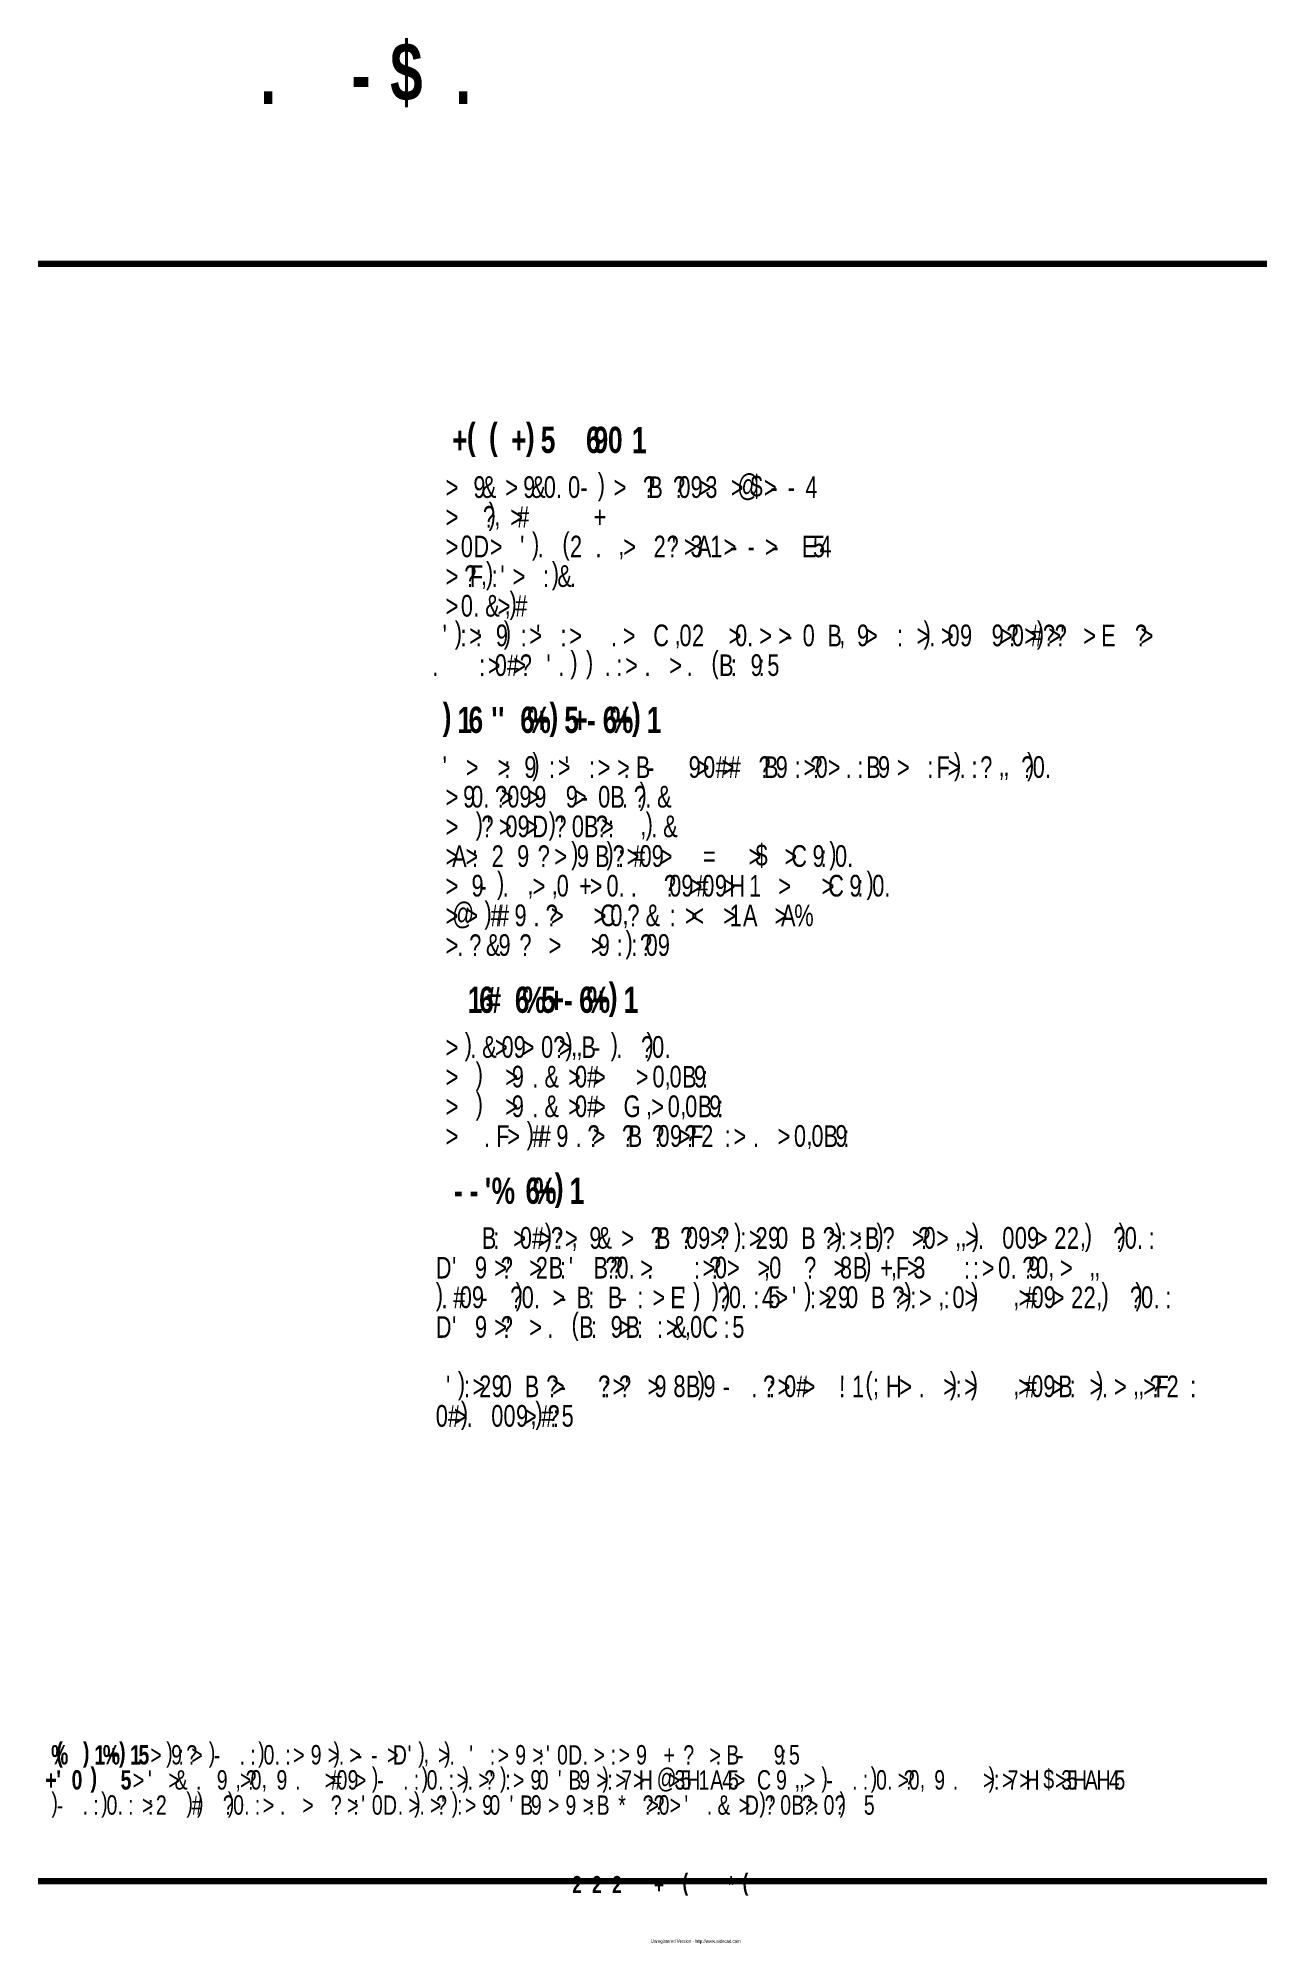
# Model space of a CAD drawing. Header units: inches. Extents: x 19 to 378, y -1 to 556.
import ezdxf

# ---------------------------------------------------------------- set-up
doc = ezdxf.new("R2010")
doc.units = ezdxf.units.IN
doc.layers.add('P', color=250, linetype='CONTINUOUS', lineweight=100)
doc.layers.add('Text', color=250, linetype='CONTINUOUS', lineweight=100)
doc.styles.get("Standard").update_dxf_attribs({"font": 'txt', "width": 0.75})

msp = doc.modelspace()

# ---------------------------------------------------------------- texts
at = {"layer": 'Text', "color": 0, "linetype": 'CONTINUOUS', "attachment_point": 4}
for s, insert, char_height, width in [('{\\fSquare721BT|b1|i0|c1|p15;$}', (121.78, 545.33), 17, 17.3333), ('{\\fSquare721BT|b1|i0|c1|p15;}', (37.78, 545.33), 17, 17.3333), ('{\\fSquare721BT|b1|i0|c1|p15;}', (51.78, 545.33), 17, 17.3333), ('{\\fSquare721BT|b1|i0|c1|p15;}', (68.67, 545.33), 17, 17.3333), ('{\\fSquare721BT|b1|i0|c1|p15;.}', (83.78, 545.33), 17, 17.3333), ('{\\fSquare721BT|b1|i0|c1|p15; }', (97.33, 545.33), 17, 17.3333), ('{\\fSquare721BT|b1|i0|c1|p15;-}', (110.44, 545.33), 17, 17.3333), ('{\\fSquare721BT|b1|i0|c1|p15; }', (127.67, 545.33), 17, 17.3333), ('{\\fSquare721BT|b1|i0|c1|p15;.}', (140.78, 545.33), 17, 17.3333), ('{\\fUnivers|b0|i0|c1|p15;}', (37.78, 523.11), 11.6667, 12), ('{\\fUnivers|b0|i0|c1|p15;}', (41.22, 523.11), 11.6667, 12), ('{\\fUnivers|b0|i0|c1|p15;}', (45.56, 523.11), 11.6667, 12), ('{\\fUnivers|b0|i0|c1|p15;}', (49.56, 523.11), 11.6667, 12), ('{\\fUnivers|b0|i0|c1|p15;}', (52.22, 523.11), 11.6667, 12), ('{\\fUnivers|b0|i0|c1|p15;}', (54.56, 523.11), 11.6667, 12), ('{\\fUnivers|b0|i0|c1|p15;}', (56.78, 523.11), 11.6667, 12), ('{\\fUnivers|b0|i0|c1|p15;}', (63.33, 523.11), 11.6667, 12), ('{\\fUnivers|b0|i0|c1|p15;}', (67.67, 523.11), 11.6667, 12), ('{\\fUnivers|b0|i0|c1|p15;}', (72, 523.11), 11.6667, 12), ('{\\fUnivers|b0|i0|c1|p15;}', (76, 523.11), 11.6667, 12), ('{\\fUnivers|b0|i0|c1|p15;}', (80.33, 523.11), 11.6667, 12), ('{\\fUnivers|b0|i0|c1|p15;}', (84.67, 523.11), 11.6667, 12), ('{\\fUnivers|b0|i0|c1|p15;}', (89, 523.11), 11.6667, 12), ('{\\fUnivers|b0|i0|c1|p15;}', (91.56, 523.11), 11.6667, 12), ('{\\fUnivers|b0|i0|c1|p15;}', (94.22, 523.11), 11.6667, 12), ('{\\fUnivers|b0|i0|c1|p15;}', (98.56, 523.11), 11.6667, 12), ('{\\fUnivers|b0|i0|c1|p15;}', (105, 523.11), 11.6667, 12), ('{\\fUnivers|b0|i0|c1|p15;}', (109.11, 523.11), 11.6667, 12), ('{\\fUnivers|b0|i0|c1|p15;}', (115.44, 523.11), 11.6667, 12), ('{\\fUnivers|b0|i0|c1|p15;}', (117.67, 523.11), 11.6667, 12), ('{\\fUnivers|b0|i0|c1|p15;}', (120.33, 523.11), 11.6667, 12), ('{\\fUnivers|b0|i0|c1|p15;}', (124.22, 523.11), 11.6667, 12), ('{\\fUnivers|b0|i0|c1|p15;}', (128.56, 523.11), 11.6667, 12), ('{\\fUnivers|b0|i0|c1|p15;}', (132.89, 523.11), 11.6667, 12), ('{\\fUnivers|b0|i0|c1|p15;}', (139, 523.11), 11.6667, 12), ('{\\fUnivers|b0|i0|c1|p15;}', (145.44, 523.11), 11.6667, 12), ('{\\fUnivers|b0|i0|c1|p15;}', (147.67, 523.11), 11.6667, 12), ('{\\fUnivers|b0|i0|c1|p15;}', (150.33, 523.11), 11.6667, 12), ('{\\fUnivers|b0|i0|c1|p15;}', (156.78, 523.11), 11.6667, 12), ('{\\fUnivers|b0|i0|c1|p15;}', (159.11, 523.11), 11.6667, 12), ('{\\fUnivers|b0|i0|c1|p15;}', (163.44, 523.11), 11.6667, 12), ('{\\fUnivers|b0|i0|c1|p15;}', (166.33, 523.11), 11.6667, 12), ('{\\fUnivers|b0|i0|c1|p15;}', (170.67, 523.11), 11.6667, 12), ('{\\fUnivers|b0|i0|c1|p15;}', (177.11, 523.11), 11.6667, 12), ('{\\fUnivers|b0|i0|c1|p15;}', (181.44, 523.11), 11.6667, 12), ('{\\fUnivers|b0|i0|c1|p15;}', (185.56, 523.11), 11.6667, 12), ('{\\fUnivers|b0|i0|c1|p15;}', (188.11, 523.11), 11.6667, 12), ('{\\fUnivers|b0|i0|c1|p15;}', (192.44, 523.11), 11.6667, 12), ('{\\fUnivers|b0|i0|c1|p15;}', (196.78, 523.11), 11.6667, 12), ('{\\fUnivers|b0|i0|c1|p15;}', (199.44, 523.11), 11.6667, 12), ('{\\fUnivers|b0|i0|c1|p15;}', (203.78, 523.11), 11.6667, 12), ('{\\fUnivers|b1|i1|c1|p15;}', (37.78, 504.44), 7.6667, 8), ('{\\fUnivers|b1|i1|c1|p15;}', (42.78, 504.44), 7.6667, 8), ('{\\fUnivers|b1|i1|c1|p15;}', (45.22, 504.44), 7.6667, 8), ('{\\fUnivers|b1|i1|c1|p15;}', (48.89, 504.44), 7.6667, 8), ('{\\fUnivers|b1|i1|c1|p15;}', (51.33, 504.44), 7.6667, 8), ('{\\fUnivers|b1|i1|c1|p15;}', (53.78, 504.44), 7.6667, 8), ('{\\fUnivers|b1|i1|c1|p15;}', (57.89, 504.44), 7.6667, 8), ('{\\fUnivers|b1|i1|c1|p15;}', (62.11, 504.44), 7.6667, 8), ('{\\fUnivers|b1|i1|c1|p15;}', (64.44, 504.44), 7.6667, 8), ('{\\fUnivers|b1|i1|c1|p15;}', (66.89, 504.44), 7.6667, 8), ('{\\fUnivers|b1|i1|c1|p15;}', (70.67, 504.44), 7.6667, 8), ('{\\fUnivers|b1|i1|c1|p15;}', (76.78, 504.44), 7.6667, 8), ('{\\fUnivers|b1|i1|c1|p15;}', (79.11, 504.44), 7.6667, 8), ('{\\fUnivers|b1|i1|c1|p15;}', (83.33, 504.44), 7.6667, 8), ('{\\fUnivers|b1|i1|c1|p15;}', (87.44, 504.44), 7.6667, 8), ('{\\fUnivers|b1|i1|c1|p15;}', (89.89, 504.44), 7.6667, 8), ('{\\fUnivers|b1|i1|c1|p15;}', (94.11, 504.44), 7.6667, 8), ('{\\fUnivers|b1|i1|c1|p15;}', (96.89, 504.44), 7.6667, 8), ('{\\fUnivers|b1|i1|c1|p15;}', (101.11, 504.44), 7.6667, 8), ('{\\fUnivers|b1|i1|c1|p15;}', (106.78, 504.44), 7.6667, 8), ('{\\fUnivers|b1|i1|c1|p15;}', (111, 504.44), 7.6667, 8), ('{\\fUnivers|b1|i1|c1|p15;}', (115.11, 504.44), 7.6667, 8), ('{\\fUnivers|b1|i1|c1|p15;}', (121.22, 504.44), 7.6667, 8), ('{\\fUnivers|b1|i1|c1|p15;}', (125.44, 504.44), 7.6667, 8), ('{\\fUnivers|b1|i1|c1|p15;}', (129.67, 504.44), 7.6667, 8), ('{\\fUnivers|b1|i1|c1|p15;}', (133.78, 504.44), 7.6667, 8), ('{\\fUnivers|b1|i1|c1|p15;}', (136.22, 504.44), 7.6667, 8), ('{\\fUnivers|b1|i1|c1|p15;}', (138.56, 504.44), 7.6667, 8), ('{\\fUnivers|b1|i1|c1|p15;}', (142.78, 504.44), 7.6667, 8), ('{\\fUnivers|b1|i1|c1|p15;}', (147, 504.44), 7.6667, 8), ('{\\fUnivers|b1|i1|c1|p15;}', (149.33, 504.44), 7.6667, 8), ('{\\fUnivers|b1|i1|c1|p15;}', (151.78, 504.44), 7.6667, 8), ('{\\fUnivers|b1|i1|c1|p15;}', (155.89, 504.44), 7.6667, 8), ('{\\fUnivers|b1|i1|c1|p15;}', (160.11, 504.44), 7.6667, 8), ('{\\fZapfDingbats|b0|i0|c1|p15;}', (122.89, 440), 9, 9.3333), ('{\\fZapfDingbats|b0|i0|c1|p15;}', (122.89, 440), 9, 9.3333), ('{\\fFutura|b1|i0|c1|p15;+}', (139.89, 438.67), 7.6667, 8), ('{\\fFutura|b1|i0|c1|p15;(}', (144.22, 438.67), 7.6667, 8), ('{\\fFutura|b1|i0|c1|p15;(}', (150.67, 438.67), 7.6667, 8), ('{\\fFutura|b1|i0|c1|p15;+}', (157.11, 438.67), 7.6667, 8), ('{\\fFutura|b1|i0|c1|p15;)}', (161.44, 438.67), 7.6667, 8), ('{\\fFutura|b1|i0|c1|p15;5}', (165.78, 438.67), 7.6667, 8), ('{\\fFutura|b1|i0|c1|p15;6}', (179, 438.67), 7.6667, 8), ('{\\fFutura|b1|i0|c1|p15;9}', (181.22, 438.67), 7.6667, 8), ('{\\fFutura|b1|i0|c1|p15;0}', (185.44, 438.67), 7.6667, 8), ('{\\fFutura|b1|i0|c1|p15;1}', (192.44, 438.67), 7.6667, 8), ('{\\fFutura|b1|i0|c1|p15;}', (135, 438.67), 7.6667, 8), ('{\\fFutura|b1|i0|c1|p15;}', (168.11, 438.67), 7.6667, 8), ('{\\fFutura|b1|i0|c1|p15;}', (170.44, 438.67), 7.6667, 8), ('{\\fFutura|b1|i0|c1|p15;}', (174.56, 438.67), 7.6667, 8), ('{\\fFutura|b1|i0|c1|p15;}', (188.44, 438.67), 7.6667, 8), ('{\\fFutura|b0|i0|c1|p15;)}', (182.44, 424.89), 6.3333, 6.6667), ('{\\fFutura|b0|i0|c1|p15;@}', (223.22, 424.89), 6.3333, 6.6667), ('{\\fFutura|b0|i0|c1|p15;$}', (227.11, 424.89), 6.3333, 6.6667), ('{\\fFutura|b0|i0|c1|p15;}', (134.11, 424.89), 6.3333, 6.6667), ('{\\fFutura|b0|i0|c1|p15;>}', (138, 424.89), 6.3333, 6.6667), ('{\\fFutura|b0|i0|c1|p15;}', (139.89, 424.89), 6.3333, 6.6667), ('{\\fFutura|b0|i0|c1|p15;}', (142.44, 424.89), 6.3333, 6.6667), ('{\\fFutura|b0|i0|c1|p15;9}', (146.11, 424.89), 6.3333, 6.6667), ('{\\fFutura|b0|i0|c1|p15;&}', (148.56, 424.89), 6.3333, 6.6667), ('{\\fFutura|b0|i0|c1|p15; }', (152.22, 424.89), 6.3333, 6.6667), ('{\\fFutura|b0|i0|c1|p15;>}', (155.44, 424.89), 6.3333, 6.6667), ('{\\fFutura|b0|i0|c1|p15; }', (157.33, 424.89), 6.3333, 6.6667), ('{\\fFutura|b0|i0|c1|p15;9}', (160.67, 424.89), 6.3333, 6.6667), ('{\\fFutura|b0|i0|c1|p15;&}', (163, 424.89), 6.3333, 6.6667), ('{\\fFutura|b0|i0|c1|p15;0}', (166.67, 424.89), 6.3333, 6.6667), ('{\\fFutura|b0|i0|c1|p15;0}', (173.78, 424.89), 6.3333, 6.6667), ('{\\fFutura|b0|i0|c1|p15;-}', (177.33, 424.89), 6.3333, 6.6667), ('{\\fFutura|b0|i0|c1|p15;}', (184.11, 424.89), 6.3333, 6.6667), ('{\\fFutura|b0|i0|c1|p15;>}', (187.11, 424.89), 6.3333, 6.6667), ('{\\fFutura|b0|i0|c1|p15;}', (189, 424.89), 6.3333, 6.6667), ('{\\fFutura|b0|i0|c1|p15;}', (192.78, 424.89), 6.3333, 6.6667), ('{\\fFutura|b0|i0|c1|p15;?}', (195.67, 424.89), 6.3333, 6.6667), ('{\\fFutura|b0|i0|c1|p15;B}', (197.22, 424.89), 6.3333, 6.6667), ('{\\fFutura|b0|i0|c1|p15;}', (200.67, 424.89), 6.3333, 6.6667), ('{\\fFutura|b0|i0|c1|p15;?}', (204.44, 424.89), 6.3333, 6.6667), ('{\\fFutura|b0|i0|c1|p15;0}', (206, 424.89), 6.3333, 6.6667), ('{\\fFutura|b0|i0|c1|p15;9}', (209.56, 424.89), 6.3333, 6.6667), ('{\\fFutura|b0|i0|c1|p15;>}', (211.89, 424.89), 6.3333, 6.6667), ('{\\fFutura|b0|i0|c1|p15;3}', (213.89, 424.89), 6.3333, 6.6667), ('{\\fFutura|b0|i0|c1|p15;}', (215.78, 424.89), 6.3333, 6.6667), ('{\\fFutura|b0|i0|c1|p15;>}', (221.33, 424.89), 6.3333, 6.6667), ('{\\fFutura|b0|i0|c1|p15;>}', (231, 424.89), 6.3333, 6.6667), ('{\\fFutura|b0|i0|c1|p15;-}', (232.89, 424.89), 6.3333, 6.6667), ('{\\fFutura|b0|i0|c1|p15;-}', (238, 424.89), 6.3333, 6.6667), ('{\\fFutura|b0|i0|c1|p15;4}', (243.11, 424.89), 6.3333, 6.6667), ('{\\fFutura|b0|i0|c1|p15;>}', (138, 416.22), 6.3333, 6.6667), ('{\\fFutura|b0|i0|c1|p15;?}', (148.89, 416.22), 6.3333, 6.6667), ('{\\fFutura|b0|i0|c1|p15;)}', (150.56, 416.22), 6.3333, 6.6667), ('{\\fFutura|b0|i0|c1|p15;>}', (156.89, 416.22), 6.3333, 6.6667), ('{\\fFutura|b0|i0|c1|p15;#}', (158.89, 416.22), 6.3333, 6.6667), ('{\\fFutura|b0|i0|c1|p15;.}', (170.22, 424.89), 6.3333, 6.6667), ('{\\fFutura|b0|i0|c1|p15;+}', (181.22, 416.22), 6.3333, 6.6667), ('{\\fFutura|b0|i0|c1|p15;}', (134.11, 416.22), 6.3333, 6.6667), ('{\\fFutura|b0|i0|c1|p15;}', (139.89, 416.22), 6.3333, 6.6667), ('{\\fFutura|b0|i0|c1|p15;}', (142.22, 416.22), 6.3333, 6.6667), ('{\\fFutura|b0|i0|c1|p15;}', (146, 416.22), 6.3333, 6.6667), ('{\\fFutura|b0|i0|c1|p15;,}', (152.22, 416.22), 6.3333, 6.6667), ('{\\fFutura|b0|i0|c1|p15; }', (153.67, 416.22), 6.3333, 6.6667), ('{\\fFutura|b0|i0|c1|p15; }', (160.67, 416.22), 6.3333, 6.6667), ('{\\fFutura|b0|i0|c1|p15;)}', (163.22, 407.56), 6.3333, 6.6667), ('{\\fFutura|b0|i0|c1|p15; }', (164, 416.22), 6.3333, 6.6667), ('{\\fFutura|b0|i0|c1|p15;}', (167.22, 416.22), 6.3333, 6.6667), ('{\\fFutura|b0|i0|c1|p15;}', (170.89, 416.22), 6.3333, 6.6667), ('{\\fFutura|b0|i0|c1|p15;(}', (172.11, 407.56), 6.3333, 6.6667), ('{\\fFutura|b0|i0|c1|p15;}', (174.67, 416.22), 6.3333, 6.6667), ('{\\fFutura|b0|i0|c1|p15;}', (178.33, 416.22), 6.3333, 6.6667), ('{\\fFutura|b0|i0|c1|p15;}', (134.11, 407.56), 6.3333, 6.6667), ('{\\fFutura|b0|i0|c1|p15;>}', (138, 407.56), 6.3333, 6.6667), ('{\\fFutura|b0|i0|c1|p15;}', (139.89, 407.56), 6.3333, 6.6667), ('{\\fFutura|b0|i0|c1|p15;0}', (142.44, 407.56), 6.3333, 6.6667), ('{\\fFutura|b0|i0|c1|p15;D}', (146.11, 407.56), 6.3333, 6.6667), ('{\\fFutura|b0|i0|c1|p15;>}', (150.89, 407.56), 6.3333, 6.6667), ('{\\fFutura|b0|i0|c1|p15;}', (152.78, 407.56), 6.3333, 6.6667), ('{\\fFutura|b0|i0|c1|p15; }', (156.44, 407.56), 6.3333, 6.6667), ("{\\fFutura|b0|i0|c1|p15;'}", (159.78, 407.56), 6.3333, 6.6667), ('{\\fFutura|b0|i0|c1|p15;}', (168.44, 407.56), 6.3333, 6.6667), ('{\\fFutura|b0|i0|c1|p15;2}', (174.33, 407.56), 6.3333, 6.6667), ('{\\fFutura|b0|i0|c1|p15;}', (178, 407.56), 6.3333, 6.6667), ('{\\fFutura|b0|i0|c1|p15; }', (185.22, 407.56), 6.3333, 6.6667), ('{\\fFutura|b0|i0|c1|p15;>}', (189.89, 407.56), 6.3333, 6.6667), ('{\\fFutura|b0|i0|c1|p15;}', (191.89, 407.56), 6.3333, 6.6667), ('{\\fFutura|b0|i0|c1|p15; }', (195.56, 407.56), 6.3333, 6.6667), ('{\\fFutura|b0|i0|c1|p15;2}', (198.78, 407.56), 6.3333, 6.6667), ('{\\fFutura|b0|i0|c1|p15;?}', (202.56, 407.56), 6.3333, 6.6667), ("{\\fFutura|b0|i0|c1|p15;'}", (204.11, 407.56), 6.3333, 6.6667), ('{\\fFutura|b0|i0|c1|p15;>}', (207.67, 407.56), 6.3333, 6.6667), ('{\\fFutura|b0|i0|c1|p15;3}', (209.56, 407.56), 6.3333, 6.6667), ('{\\fFutura|b0|i0|c1|p15;A}', (211.44, 407.56), 6.3333, 6.6667), ('{\\fFutura|b0|i0|c1|p15;1}', (215.33, 407.56), 6.3333, 6.6667), ('{\\fFutura|b0|i0|c1|p15;>}', (219.22, 407.56), 6.3333, 6.6667), ('{\\fFutura|b0|i0|c1|p15;-}', (221.11, 407.56), 6.3333, 6.6667), ('{\\fFutura|b0|i0|c1|p15;-}', (226.22, 407.56), 6.3333, 6.6667), ('{\\fFutura|b0|i0|c1|p15;>}', (231.33, 407.56), 6.3333, 6.6667), ('{\\fFutura|b0|i0|c1|p15;-}', (233.22, 407.56), 6.3333, 6.6667), ('{\\fFutura|b0|i0|c1|p15;}', (238.33, 407.56), 6.3333, 6.6667), ('{\\fFutura|b0|i0|c1|p15;E}', (242.11, 407.56), 6.3333, 6.6667), ('{\\fFutura|b0|i0|c1|p15;5}', (245.33, 407.56), 6.3333, 6.6667), ('{\\fFutura|b0|i0|c1|p15;4}', (247.22, 407.56), 6.3333, 6.6667), ('{\\fFutura|b0|i0|c1|p15;>}', (138, 398.89), 6.3333, 6.6667), ('{\\fFutura|b0|i0|c1|p15;?}', (143.44, 398.89), 6.3333, 6.6667), ('{\\fFutura|b0|i0|c1|p15;F}', (145.11, 398.89), 6.3333, 6.6667), ('{\\fFutura|b0|i0|c1|p15;)}', (149.78, 398.89), 6.3333, 6.6667), ("{\\fFutura|b0|i0|c1|p15;'}", (154, 398.89), 6.3333, 6.6667), ('{\\fFutura|b0|i0|c1|p15;>}', (157.56, 398.89), 6.3333, 6.6667), ('{\\fFutura|b0|i0|c1|p15;.}', (164.89, 407.56), 6.3333, 6.6667), ('{\\fFutura|b0|i0|c1|p15;)}', (169, 398.89), 6.3333, 6.6667), ('{\\fFutura|b0|i0|c1|p15;&}', (170.67, 398.89), 6.3333, 6.6667), ('{\\fFutura|b0|i0|c1|p15;.}', (181.78, 407.56), 6.3333, 6.6667), ('{\\fFutura|b0|i0|c1|p15;,}', (188.44, 407.56), 6.3333, 6.6667), ('{\\fFutura|b0|i0|c1|p15;}', (134.11, 398.89), 6.3333, 6.6667), ('{\\fFutura|b0|i0|c1|p15;}', (139.89, 398.89), 6.3333, 6.6667), ('{\\fFutura|b0|i0|c1|p15;,}', (148.33, 398.89), 6.3333, 6.6667), ('{\\fFutura|b0|i0|c1|p15;:}', (151.44, 398.89), 6.3333, 6.6667), ('{\\fFutura|b0|i0|c1|p15;}', (159.44, 398.89), 6.3333, 6.6667), ('{\\fFutura|b0|i0|c1|p15; }', (163.11, 398.89), 6.3333, 6.6667), ('{\\fFutura|b0|i0|c1|p15;:}', (166.44, 398.89), 6.3333, 6.6667), ('{\\fFutura|b0|i0|c1|p15;.}', (174.33, 398.89), 6.3333, 6.6667), ('{\\fFutura|b0|i0|c1|p15;}', (134.11, 390.22), 6.3333, 6.6667), ('{\\fFutura|b0|i0|c1|p15;>}', (138, 390.22), 6.3333, 6.6667), ('{\\fFutura|b0|i0|c1|p15;}', (139.89, 390.22), 6.3333, 6.6667), ('{\\fFutura|b0|i0|c1|p15;0}', (142.44, 390.22), 6.3333, 6.6667), ('{\\fFutura|b0|i0|c1|p15;&}', (149.56, 390.22), 6.3333, 6.6667), ('{\\fFutura|b0|i0|c1|p15;>}', (153.22, 390.22), 6.3333, 6.6667), ('{\\fFutura|b0|i0|c1|p15;)}', (156.67, 390.22), 6.3333, 6.6667), ('{\\fFutura|b0|i0|c1|p15;#}', (158.33, 390.22), 6.3333, 6.6667), ('{\\fFutura|b0|i0|c1|p15; }', (160.22, 390.22), 6.3333, 6.6667), ("{\\fFutura|b0|i0|c1|p15;'}", (137.11, 381.56), 6.3333, 6.6667), ('{\\fFutura|b0|i0|c1|p15;)}', (140.67, 381.56), 6.3333, 6.6667), ('{\\fFutura|b0|i0|c1|p15;.}', (146.11, 390.22), 6.3333, 6.6667), ('{\\fFutura|b0|i0|c1|p15;9}', (152.67, 381.56), 6.3333, 6.6667), ('{\\fFutura|b0|i0|c1|p15;)}', (155, 381.56), 6.3333, 6.6667), ('{\\fFutura|b0|i0|c1|p15;,}', (155.22, 390.22), 6.3333, 6.6667), ("{\\fFutura|b0|i0|c1|p15;'}", (164.44, 381.56), 6.3333, 6.6667), ('{\\fFutura|b0|i0|c1|p15;C}', (198.67, 381.56), 6.3333, 6.6667), ('{\\fFutura|b0|i0|c1|p15;0}', (206.33, 381.56), 6.3333, 6.6667), ('{\\fFutura|b0|i0|c1|p15;2}', (210, 381.56), 6.3333, 6.6667), ('{\\fFutura|b0|i0|c1|p15;0}', (222.56, 381.56), 6.3333, 6.6667), ('{\\fFutura|b0|i0|c1|p15;0}', (242.33, 381.56), 6.3333, 6.6667), ('{\\fFutura|b0|i0|c1|p15;B}', (249.56, 381.56), 6.3333, 6.6667), ('{\\fFutura|b0|i0|c1|p15;9}', (258.22, 381.56), 6.3333, 6.6667), ('{\\fFutura|b0|i0|c1|p15;)}', (277.67, 381.56), 6.3333, 6.6667), ('{\\fFutura|b0|i0|c1|p15;0}', (284.67, 381.56), 6.3333, 6.6667), ('{\\fFutura|b0|i0|c1|p15;9}', (288.33, 381.56), 6.3333, 6.6667), ('{\\fFutura|b0|i0|c1|p15;9}', (297.56, 381.56), 6.3333, 6.6667), ('{\\fFutura|b0|i0|c1|p15;?}', (301.89, 381.56), 6.3333, 6.6667), ('{\\fFutura|b0|i0|c1|p15;0}', (303.44, 381.56), 6.3333, 6.6667), ('{\\fFutura|b0|i0|c1|p15;#}', (309, 381.56), 6.3333, 6.6667), ('{\\fFutura|b0|i0|c1|p15;)}', (310.78, 381.56), 6.3333, 6.6667), ('{\\fFutura|b0|i0|c1|p15;?}', (312.56, 381.56), 6.3333, 6.6667), ('{\\fFutura|b0|i0|c1|p15;?}', (316, 381.56), 6.3333, 6.6667), ("{\\fFutura|b0|i0|c1|p15;'}", (317.67, 381.56), 6.3333, 6.6667), ('{\\fFutura|b0|i0|c1|p15;E}', (329.56, 381.56), 6.3333, 6.6667), ('{\\fFutura|b0|i0|c1|p15;?}', (339.44, 381.56), 6.3333, 6.6667), ('{\\fFutura|b0|i0|c1|p15;}', (134.11, 381.56), 6.3333, 6.6667), ('{\\fFutura|b0|i0|c1|p15;:}', (142.33, 381.56), 6.3333, 6.6667), ('{\\fFutura|b0|i0|c1|p15;>}', (144.89, 381.56), 6.3333, 6.6667), ('{\\fFutura|b0|i0|c1|p15;:}', (146.78, 381.56), 6.3333, 6.6667), ('{\\fFutura|b0|i0|c1|p15; }', (149.33, 381.56), 6.3333, 6.6667), ('{\\fFutura|b0|i0|c1|p15; }', (156.67, 381.56), 6.3333, 6.6667), ('{\\fFutura|b0|i0|c1|p15;:}', (159.89, 381.56), 6.3333, 6.6667), ('{\\fFutura|b0|i0|c1|p15;>}', (162.44, 381.56), 6.3333, 6.6667), ('{\\fFutura|b0|i0|c1|p15;}', (167.89, 381.56), 6.3333, 6.6667), ('{\\fFutura|b0|i0|c1|p15;:}', (171.56, 381.56), 6.3333, 6.6667), ('{\\fFutura|b0|i0|c1|p15;>}', (174.11, 381.56), 6.3333, 6.6667), ('{\\fFutura|b0|i0|c1|p15;}', (176.11, 381.56), 6.3333, 6.6667), ('{\\fFutura|b0|i0|c1|p15; }', (179.78, 381.56), 6.3333, 6.6667), ('{\\fFutura|b0|i0|c1|p15; }', (183, 381.56), 6.3333, 6.6667), ('{\\fFutura|b0|i0|c1|p15;.}', (186.33, 381.56), 6.3333, 6.6667), ('{\\fFutura|b0|i0|c1|p15;>}', (189.78, 381.56), 6.3333, 6.6667), ('{\\fFutura|b0|i0|c1|p15;}', (191.67, 381.56), 6.3333, 6.6667), ('{\\fFutura|b0|i0|c1|p15; }', (195.44, 381.56), 6.3333, 6.6667), ('{\\fFutura|b0|i0|c1|p15; }', (201.67, 381.56), 6.3333, 6.6667), ('{\\fFutura|b0|i0|c1|p15;,}', (204.89, 381.56), 6.3333, 6.6667), ('{\\fFutura|b0|i0|c1|p15; }', (213.67, 381.56), 6.3333, 6.6667), ('{\\fFutura|b0|i0|c1|p15;}', (216.89, 381.56), 6.3333, 6.6667), ('{\\fFutura|b0|i0|c1|p15;>}', (220.67, 381.56), 6.3333, 6.6667), ('{\\fFutura|b0|i0|c1|p15;.}', (226.11, 381.56), 6.3333, 6.6667), ('{\\fFutura|b0|i0|c1|p15;>}', (229.67, 381.56), 6.3333, 6.6667), ('{\\fFutura|b0|i0|c1|p15;}', (231.56, 381.56), 6.3333, 6.6667), ('{\\fFutura|b0|i0|c1|p15;>}', (235.22, 381.56), 6.3333, 6.6667), ('{\\fFutura|b0|i0|c1|p15;-}', (237.22, 381.56), 6.3333, 6.6667), ('{\\fFutura|b0|i0|c1|p15;}', (245.89, 381.56), 6.3333, 6.6667), ('{\\fFutura|b0|i0|c1|p15;,}', (253, 381.56), 6.3333, 6.6667), ('{\\fFutura|b0|i0|c1|p15;}', (254.44, 381.56), 6.3333, 6.6667), ('{\\fFutura|b0|i0|c1|p15;>}', (260.56, 381.56), 6.3333, 6.6667), ('{\\fFutura|b0|i0|c1|p15;}', (262.44, 381.56), 6.3333, 6.6667), ('{\\fFutura|b0|i0|c1|p15;}', (266.22, 381.56), 6.3333, 6.6667), ('{\\fFutura|b0|i0|c1|p15;:}', (269.89, 381.56), 6.3333, 6.6667), ('{\\fFutura|b0|i0|c1|p15; }', (272.44, 381.56), 6.3333, 6.6667), ('{\\fFutura|b0|i0|c1|p15;>}', (275.67, 381.56), 6.3333, 6.6667), ('{\\fFutura|b0|i0|c1|p15;.}', (279.33, 381.56), 6.3333, 6.6667), ('{\\fFutura|b0|i0|c1|p15;>}', (282.78, 381.56), 6.3333, 6.6667), ('{\\fFutura|b0|i0|c1|p15;}', (290.67, 381.56), 6.3333, 6.6667), ('{\\fFutura|b0|i0|c1|p15; }', (294.33, 381.56), 6.3333, 6.6667), ('{\\fFutura|b0|i0|c1|p15;>}', (300, 381.56), 6.3333, 6.6667), ('{\\fFutura|b0|i0|c1|p15;>}', (307.11, 381.56), 6.3333, 6.6667), ('{\\fFutura|b0|i0|c1|p15;>}', (314.11, 381.56), 6.3333, 6.6667), ('{\\fFutura|b0|i0|c1|p15; }', (321.11, 381.56), 6.3333, 6.6667), ('{\\fFutura|b0|i0|c1|p15;>}', (324.33, 381.56), 6.3333, 6.6667), ('{\\fFutura|b0|i0|c1|p15; }', (326.33, 381.56), 6.3333, 6.6667), ('{\\fFutura|b0|i0|c1|p15;}', (332.78, 381.56), 6.3333, 6.6667), ('{\\fFutura|b0|i0|c1|p15;}', (336.56, 381.56), 6.3333, 6.6667), ('{\\fFutura|b0|i0|c1|p15;>}', (341.11, 381.56), 6.3333, 6.6667), ('{\\fFutura|b0|i0|c1|p15;:}', (147.78, 372.89), 6.3333, 6.6667), ('{\\fFutura|b0|i0|c1|p15;>}', (150.33, 372.89), 6.3333, 6.6667), ('{\\fFutura|b0|i0|c1|p15;0}', (152.33, 372.89), 6.3333, 6.6667), ('{\\fFutura|b0|i0|c1|p15;#}', (155.89, 372.89), 6.3333, 6.6667), ('{\\fFutura|b0|i0|c1|p15;>}', (157.78, 372.89), 6.3333, 6.6667), ('{\\fFutura|b0|i0|c1|p15;?}', (159.67, 372.89), 6.3333, 6.6667), ("{\\fFutura|b0|i0|c1|p15;'}", (167.44, 372.89), 6.3333, 6.6667), ('{\\fFutura|b0|i0|c1|p15;)}', (174.44, 372.89), 6.3333, 6.6667), ('{\\fFutura|b0|i0|c1|p15;)}', (179, 372.89), 6.3333, 6.6667), ('{\\fFutura|b0|i0|c1|p15;:}', (187.89, 372.89), 6.3333, 6.6667), ('{\\fFutura|b0|i0|c1|p15;>}', (190.44, 372.89), 6.3333, 6.6667), ('{\\fFutura|b0|i0|c1|p15;>}', (203.33, 372.89), 6.3333, 6.6667), ('{\\fFutura|b0|i0|c1|p15;(}', (215.67, 372.89), 6.3333, 6.6667), ('{\\fFutura|b0|i0|c1|p15;B}', (217.89, 372.89), 6.3333, 6.6667), ('{\\fFutura|b0|i0|c1|p15;:}', (221.33, 372.89), 6.3333, 6.6667), ('{\\fFutura|b0|i0|c1|p15;9}', (227.11, 372.89), 6.3333, 6.6667), ('{\\fFutura|b0|i0|c1|p15;:}', (229.44, 372.89), 6.3333, 6.6667), ('{\\fFutura|b0|i0|c1|p15;5}', (232, 372.89), 6.3333, 6.6667), ('{\\fFutura|b0|i0|c1|p15;.}', (134.11, 372.89), 6.3333, 6.6667), ('{\\fFutura|b0|i0|c1|p15; }', (137.56, 372.89), 6.3333, 6.6667), ('{\\fFutura|b0|i0|c1|p15; }', (140.89, 372.89), 6.3333, 6.6667), ('{\\fFutura|b0|i0|c1|p15;}', (144.11, 372.89), 6.3333, 6.6667), ('{\\fFutura|b0|i0|c1|p15; }', (161.22, 372.89), 6.3333, 6.6667), ('{\\fFutura|b0|i0|c1|p15;}', (164.56, 372.89), 6.3333, 6.6667), ('{\\fFutura|b0|i0|c1|p15;.}', (170.89, 372.89), 6.3333, 6.6667), ('{\\fFutura|b0|i0|c1|p15;}', (176.11, 372.89), 6.3333, 6.6667), ('{\\fFutura|b0|i0|c1|p15;}', (180.78, 372.89), 6.3333, 6.6667), ('{\\fFutura|b0|i0|c1|p15;.}', (184.44, 372.89), 6.3333, 6.6667), ('{\\fFutura|b0|i0|c1|p15;}', (192.44, 372.89), 6.3333, 6.6667), ('{\\fFutura|b0|i0|c1|p15;.}', (196.11, 372.89), 6.3333, 6.6667), ('{\\fFutura|b0|i0|c1|p15;}', (199.67, 372.89), 6.3333, 6.6667), ('{\\fFutura|b0|i0|c1|p15; }', (205.22, 372.89), 6.3333, 6.6667), ('{\\fFutura|b0|i0|c1|p15;.}', (208.44, 372.89), 6.3333, 6.6667), ('{\\fFutura|b0|i0|c1|p15;}', (212, 372.89), 6.3333, 6.6667), ('{\\fFutura|b0|i0|c1|p15; }', (223.89, 372.89), 6.3333, 6.6667), ('{\\fFutura|b1|i0|c1|p15;)}', (137.11, 356.89), 7.6667, 8), ('{\\fFutura|b1|i0|c1|p15;)}', (168.33, 356.89), 7.6667, 8), ('{\\fFutura|b1|i0|c1|p15;)}', (192.44, 356.89), 7.6667, 8), ('{\\fZapfDingbats|b0|i0|c1|p15;}', (122.89, 358.33), 9, 9.3333), ('{\\fZapfDingbats|b0|i0|c1|p15;}', (122.89, 358.33), 9, 9.3333), ('{\\fFutura|b1|i0|c1|p15;}', (135, 356.89), 7.6667, 8), ('{\\fFutura|b1|i0|c1|p15;1}', (141.44, 356.89), 7.6667, 8), ('{\\fFutura|b1|i0|c1|p15;6}', (144.67, 356.89), 7.6667, 8), ('{\\fFutura|b1|i0|c1|p15;}', (146.89, 356.89), 7.6667, 8), ("{\\fFutura|b1|i0|c1|p15;'}", (151.33, 356.89), 7.6667, 8), ("{\\fFutura|b1|i0|c1|p15;'}", (153.33, 356.89), 7.6667, 8), ('{\\fFutura|b1|i0|c1|p15;}', (155.22, 356.89), 7.6667, 8), ('{\\fFutura|b1|i0|c1|p15;6}', (159.78, 356.89), 7.6667, 8), ('{\\fFutura|b1|i0|c1|p15;%}', (161.89, 356.89), 7.6667, 8), ('{\\fFutura|b1|i0|c1|p15;+}', (163.89, 356.89), 7.6667, 8), ('{\\fFutura|b1|i0|c1|p15;5}', (172.67, 356.89), 7.6667, 8), ('{\\fFutura|b1|i0|c1|p15;+}', (175, 356.89), 7.6667, 8), ('{\\fFutura|b1|i0|c1|p15;-}', (179.33, 356.89), 7.6667, 8), ('{\\fFutura|b1|i0|c1|p15;6}', (183.89, 356.89), 7.6667, 8), ('{\\fFutura|b1|i0|c1|p15;%}', (186, 356.89), 7.6667, 8), ('{\\fFutura|b1|i0|c1|p15;+}', (188.11, 356.89), 7.6667, 8), ('{\\fFutura|b1|i0|c1|p15;1}', (196.78, 356.89), 7.6667, 8), ("{\\fFutura|b0|i0|c1|p15;'}", (137.11, 343.11), 6.3333, 6.6667), ('{\\fFutura|b0|i0|c1|p15;>}', (143.89, 343.11), 6.3333, 6.6667), ('{\\fFutura|b0|i0|c1|p15;>}', (153.22, 343.11), 6.3333, 6.6667), ('{\\fFutura|b0|i0|c1|p15;9}', (161, 343.11), 6.3333, 6.6667), ('{\\fFutura|b0|i0|c1|p15;)}', (163.33, 343.11), 6.3333, 6.6667), ('{\\fFutura|b0|i0|c1|p15;>}', (170.78, 343.11), 6.3333, 6.6667), ("{\\fFutura|b0|i0|c1|p15;'}", (172.78, 343.11), 6.3333, 6.6667), ('{\\fFutura|b0|i0|c1|p15;>}', (182.44, 343.11), 6.3333, 6.6667), ('{\\fFutura|b0|i0|c1|p15;>}', (188.11, 343.11), 6.3333, 6.6667), ('{\\fFutura|b0|i0|c1|p15;B}', (193.56, 343.11), 6.3333, 6.6667), ('{\\fFutura|b0|i0|c1|p15;9}', (209, 343.11), 6.3333, 6.6667), ('{\\fFutura|b0|i0|c1|p15;>}', (211.33, 343.11), 6.3333, 6.6667), ('{\\fFutura|b0|i0|c1|p15;0}', (213.22, 343.11), 6.3333, 6.6667), ('{\\fFutura|b0|i0|c1|p15;#}', (216.89, 343.11), 6.3333, 6.6667), ('{\\fFutura|b0|i0|c1|p15;>}', (218.67, 343.11), 6.3333, 6.6667), ('{\\fFutura|b0|i0|c1|p15;#}', (220.67, 343.11), 6.3333, 6.6667), ('{\\fFutura|b0|i0|c1|p15;?}', (229.44, 343.11), 6.3333, 6.6667), ('{\\fFutura|b0|i0|c1|p15;B}', (231, 343.11), 6.3333, 6.6667), ('{\\fFutura|b0|i0|c1|p15;9}', (234.44, 343.11), 6.3333, 6.6667), ('{\\fFutura|b0|i0|c1|p15;>}', (242.56, 343.11), 6.3333, 6.6667), ('{\\fFutura|b0|i0|c1|p15;?}', (244.56, 343.11), 6.3333, 6.6667), ('{\\fFutura|b0|i0|c1|p15;0}', (246.11, 343.11), 6.3333, 6.6667), ('{\\fFutura|b0|i0|c1|p15;>}', (249.67, 343.11), 6.3333, 6.6667), ('{\\fFutura|b0|i0|c1|p15;B}', (260.89, 343.11), 6.3333, 6.6667), ('{\\fFutura|b0|i0|c1|p15;9}', (264.33, 343.11), 6.3333, 6.6667), ('{\\fFutura|b0|i0|c1|p15;>}', (269.89, 343.11), 6.3333, 6.6667), ('{\\fFutura|b0|i0|c1|p15;F}', (281.44, 343.11), 6.3333, 6.6667), ('{\\fFutura|b0|i0|c1|p15;>}', (284.67, 343.11), 6.3333, 6.6667), ('{\\fFutura|b0|i0|c1|p15;)}', (286.56, 343.11), 6.3333, 6.6667), ('{\\fFutura|b0|i0|c1|p15;?}', (294.22, 343.11), 6.3333, 6.6667), ('{\\fFutura|b0|i0|c1|p15;?}', (306.22, 343.11), 6.3333, 6.6667), ('{\\fFutura|b0|i0|c1|p15;)}', (307.89, 343.11), 6.3333, 6.6667), ('{\\fFutura|b0|i0|c1|p15;0}', (309.56, 343.11), 6.3333, 6.6667), ('{\\fFutura|b0|i0|c1|p15;}', (134.11, 343.11), 6.3333, 6.6667), ('{\\fFutura|b0|i0|c1|p15; }', (140.67, 343.11), 6.3333, 6.6667), ('{\\fFutura|b0|i0|c1|p15;}', (145.78, 343.11), 6.3333, 6.6667), ('{\\fFutura|b0|i0|c1|p15;}', (148.33, 343.11), 6.3333, 6.6667), ('{\\fFutura|b0|i0|c1|p15;}', (151.67, 343.11), 6.3333, 6.6667), ('{\\fFutura|b0|i0|c1|p15;:}', (155.11, 343.11), 6.3333, 6.6667), ('{\\fFutura|b0|i0|c1|p15; }', (157.67, 343.11), 6.3333, 6.6667), ('{\\fFutura|b0|i0|c1|p15; }', (165, 343.11), 6.3333, 6.6667), ('{\\fFutura|b0|i0|c1|p15;:}', (168.22, 343.11), 6.3333, 6.6667), ('{\\fFutura|b0|i0|c1|p15;}', (176.22, 343.11), 6.3333, 6.6667), ('{\\fFutura|b0|i0|c1|p15;:}', (179.89, 343.11), 6.3333, 6.6667), ('{\\fFutura|b0|i0|c1|p15;}', (184.44, 343.11), 6.3333, 6.6667), ('{\\fFutura|b0|i0|c1|p15;.}', (190, 343.11), 6.3333, 6.6667), ('{\\fFutura|b0|i0|c1|p15;-}', (196.89, 343.11), 6.3333, 6.6667), ('{\\fFutura|b0|i0|c1|p15;}', (202, 343.11), 6.3333, 6.6667), ('{\\fFutura|b0|i0|c1|p15; }', (205.78, 343.11), 6.3333, 6.6667), ('{\\fFutura|b0|i0|c1|p15; }', (222.44, 343.11), 6.3333, 6.6667), ('{\\fFutura|b0|i0|c1|p15;}', (225.67, 343.11), 6.3333, 6.6667), ('{\\fFutura|b0|i0|c1|p15; }', (236.78, 343.11), 6.3333, 6.6667), ('{\\fFutura|b0|i0|c1|p15;:}', (240, 343.11), 6.3333, 6.6667), ('{\\fFutura|b0|i0|c1|p15; }', (251.67, 343.11), 6.3333, 6.6667), ('{\\fFutura|b0|i0|c1|p15;.}', (254.89, 343.11), 6.3333, 6.6667), ('{\\fFutura|b0|i0|c1|p15;:}', (258.33, 343.11), 6.3333, 6.6667), ('{\\fFutura|b0|i0|c1|p15; }', (266.67, 343.11), 6.3333, 6.6667), ('{\\fFutura|b0|i0|c1|p15; }', (271.89, 343.11), 6.3333, 6.6667), ('{\\fFutura|b0|i0|c1|p15;}', (275.11, 343.11), 6.3333, 6.6667), ('{\\fFutura|b0|i0|c1|p15;:}', (278.78, 343.11), 6.3333, 6.6667), ('{\\fFutura|b0|i0|c1|p15;.}', (288.22, 343.11), 6.3333, 6.6667), ('{\\fFutura|b0|i0|c1|p15;:}', (291.67, 343.11), 6.3333, 6.6667), ('{\\fFutura|b0|i0|c1|p15;}', (295.89, 343.11), 6.3333, 6.6667), ('{\\fFutura|b0|i0|c1|p15;,}', (299.56, 343.11), 6.3333, 6.6667), ('{\\fFutura|b0|i0|c1|p15;,}', (301, 343.11), 6.3333, 6.6667), ('{\\fFutura|b0|i0|c1|p15;}', (302.56, 343.11), 6.3333, 6.6667), ('{\\fFutura|b0|i0|c1|p15;.}', (313.11, 343.11), 6.3333, 6.6667), ('{\\fFutura|b0|i0|c1|p15;}', (316.67, 343.11), 6.3333, 6.6667), ('{\\fFutura|b0|i0|c1|p15;}', (134.11, 334.44), 6.3333, 6.6667), ('{\\fFutura|b0|i0|c1|p15;>}', (138, 334.44), 6.3333, 6.6667), ('{\\fFutura|b0|i0|c1|p15;}', (139.89, 334.44), 6.3333, 6.6667), ('{\\fFutura|b0|i0|c1|p15;9}', (143.11, 334.44), 6.3333, 6.6667), ('{\\fFutura|b0|i0|c1|p15;0}', (145.44, 334.44), 6.3333, 6.6667), ('{\\fFutura|b0|i0|c1|p15;?}', (152.44, 334.44), 6.3333, 6.6667), ('{\\fFutura|b0|i0|c1|p15;>}', (154.11, 334.44), 6.3333, 6.6667), ('{\\fFutura|b0|i0|c1|p15;0}', (156, 334.44), 6.3333, 6.6667), ('{\\fFutura|b0|i0|c1|p15;9}', (159.56, 334.44), 6.3333, 6.6667), ('{\\fFutura|b0|i0|c1|p15;>}', (161.89, 334.44), 6.3333, 6.6667), ('{\\fFutura|b0|i0|c1|p15;9}', (163.89, 334.44), 6.3333, 6.6667), ('{\\fFutura|b0|i0|c1|p15; }', (166.22, 334.44), 6.3333, 6.6667), ('{\\fFutura|b0|i0|c1|p15;}', (169.44, 334.44), 6.3333, 6.6667), ('{\\fFutura|b0|i0|c1|p15;9}', (173.11, 334.44), 6.3333, 6.6667), ('{\\fFutura|b0|i0|c1|p15;>}', (175.56, 334.44), 6.3333, 6.6667), ('{\\fFutura|b0|i0|c1|p15;-}', (177.44, 334.44), 6.3333, 6.6667), ('{\\fFutura|b0|i0|c1|p15;0}', (182.56, 334.44), 6.3333, 6.6667), ('{\\fFutura|b0|i0|c1|p15;B}', (186.11, 334.44), 6.3333, 6.6667), ('{\\fFutura|b0|i0|c1|p15;?}', (193, 334.44), 6.3333, 6.6667), ('{\\fFutura|b0|i0|c1|p15;)}', (194.67, 334.44), 6.3333, 6.6667), ('{\\fFutura|b0|i0|c1|p15;&}', (199.78, 334.44), 6.3333, 6.6667), ('{\\fFutura|b0|i0|c1|p15;)}', (146.78, 325.78), 6.3333, 6.6667), ('{\\fFutura|b0|i0|c1|p15;?}', (148.44, 325.78), 6.3333, 6.6667), ('{\\fFutura|b0|i0|c1|p15;.}', (149, 334.44), 6.3333, 6.6667), ("{\\fFutura|b0|i0|c1|p15;'}", (150, 325.78), 6.3333, 6.6667), ('{\\fFutura|b0|i0|c1|p15;0}', (155.44, 325.78), 6.3333, 6.6667), ('{\\fFutura|b0|i0|c1|p15;9}', (159, 325.78), 6.3333, 6.6667), ('{\\fFutura|b0|i0|c1|p15;D}', (163.33, 325.78), 6.3333, 6.6667), ('{\\fFutura|b0|i0|c1|p15;)}', (168.11, 325.78), 6.3333, 6.6667), ('{\\fFutura|b0|i0|c1|p15;?}', (169.78, 325.78), 6.3333, 6.6667), ("{\\fFutura|b0|i0|c1|p15;'}", (171.33, 325.78), 6.3333, 6.6667), ('{\\fFutura|b0|i0|c1|p15;0}', (174.89, 325.78), 6.3333, 6.6667), ('{\\fFutura|b0|i0|c1|p15;B}', (178.44, 325.78), 6.3333, 6.6667), ('{\\fFutura|b0|i0|c1|p15;?}', (181.89, 325.78), 6.3333, 6.6667), ('{\\fFutura|b0|i0|c1|p15;.}', (189.56, 334.44), 6.3333, 6.6667), ('{\\fFutura|b0|i0|c1|p15;)}', (196.44, 325.78), 6.3333, 6.6667), ('{\\fFutura|b0|i0|c1|p15;.}', (196.33, 334.44), 6.3333, 6.6667), ('{\\fFutura|b0|i0|c1|p15;&}', (201.56, 325.78), 6.3333, 6.6667), ('{\\fFutura|b0|i0|c1|p15;}', (134.11, 325.78), 6.3333, 6.6667), ('{\\fFutura|b0|i0|c1|p15;>}', (138, 325.78), 6.3333, 6.6667), ('{\\fFutura|b0|i0|c1|p15;}', (139.89, 325.78), 6.3333, 6.6667), ('{\\fFutura|b0|i0|c1|p15;>}', (153.56, 325.78), 6.3333, 6.6667), ('{\\fFutura|b0|i0|c1|p15;>}', (161.33, 325.78), 6.3333, 6.6667), ('{\\fFutura|b0|i0|c1|p15;>}', (183.44, 325.78), 6.3333, 6.6667), ('{\\fFutura|b0|i0|c1|p15;:}', (185.44, 325.78), 6.3333, 6.6667), ('{\\fFutura|b0|i0|c1|p15; }', (188, 325.78), 6.3333, 6.6667), ('{\\fFutura|b0|i0|c1|p15;}', (191.22, 325.78), 6.3333, 6.6667), ('{\\fFutura|b0|i0|c1|p15;,}', (194.89, 325.78), 6.3333, 6.6667), ('{\\fFutura|b0|i0|c1|p15;.}', (198.11, 325.78), 6.3333, 6.6667), ('{\\fFutura|b0|i0|c1|p15;>}', (138, 317.11), 6.3333, 6.6667), ('{\\fFutura|b0|i0|c1|p15;A}', (139.89, 317.11), 6.3333, 6.6667), ('{\\fFutura|b0|i0|c1|p15;>}', (143.78, 317.11), 6.3333, 6.6667), ('{\\fFutura|b0|i0|c1|p15;:}', (145.67, 317.11), 6.3333, 6.6667), ('{\\fFutura|b0|i0|c1|p15;2}', (151.44, 317.11), 6.3333, 6.6667), ('{\\fFutura|b0|i0|c1|p15;9}', (158.89, 317.11), 6.3333, 6.6667), ('{\\fFutura|b0|i0|c1|p15;?}', (164.89, 317.11), 6.3333, 6.6667), ('{\\fFutura|b0|i0|c1|p15;>}', (169.78, 317.11), 6.3333, 6.6667), ('{\\fFutura|b0|i0|c1|p15;)}', (174.67, 317.11), 6.3333, 6.6667), ('{\\fFutura|b0|i0|c1|p15;9}', (176.33, 317.11), 6.3333, 6.6667), ('{\\fFutura|b0|i0|c1|p15;B}', (181.67, 317.11), 6.3333, 6.6667), ('{\\fFutura|b0|i0|c1|p15;)}', (185, 317.11), 6.3333, 6.6667), ('{\\fFutura|b0|i0|c1|p15;?}', (186.78, 317.11), 6.3333, 6.6667), ('{\\fFutura|b0|i0|c1|p15;:}', (188.33, 317.11), 6.3333, 6.6667), ('{\\fFutura|b0|i0|c1|p15;>}', (190.89, 317.11), 6.3333, 6.6667), ('{\\fFutura|b0|i0|c1|p15;#}', (192.78, 317.11), 6.3333, 6.6667), ('{\\fFutura|b0|i0|c1|p15;0}', (194.67, 317.11), 6.3333, 6.6667), ('{\\fFutura|b0|i0|c1|p15;9}', (198.22, 317.11), 6.3333, 6.6667), ('{\\fFutura|b0|i0|c1|p15;>}', (200.56, 317.11), 6.3333, 6.6667), ('{\\fFutura|b0|i0|c1|p15;=}', (213.22, 317.11), 6.3333, 6.6667), ('{\\fFutura|b0|i0|c1|p15;>}', (226.56, 317.11), 6.3333, 6.6667), ('{\\fFutura|b0|i0|c1|p15;$}', (228.56, 317.11), 6.3333, 6.6667), ('{\\fFutura|b0|i0|c1|p15;>}', (237, 317.11), 6.3333, 6.6667), ('{\\fFutura|b0|i0|c1|p15;C}', (239, 317.11), 6.3333, 6.6667), ('{\\fFutura|b0|i0|c1|p15;9}', (245.22, 317.11), 6.3333, 6.6667), ('{\\fFutura|b0|i0|c1|p15;:}', (247.56, 317.11), 6.3333, 6.6667), ('{\\fFutura|b0|i0|c1|p15;)}', (250.11, 317.11), 6.3333, 6.6667), ('{\\fFutura|b0|i0|c1|p15;0}', (251.78, 317.11), 6.3333, 6.6667), ('{\\fFutura|b0|i0|c1|p15;}', (134.11, 317.11), 6.3333, 6.6667), ('{\\fFutura|b0|i0|c1|p15; }', (148.22, 317.11), 6.3333, 6.6667), ('{\\fFutura|b0|i0|c1|p15;)}', (153, 308.44), 6.3333, 6.6667), ('{\\fFutura|b0|i0|c1|p15;}', (155.22, 317.11), 6.3333, 6.6667), ('{\\fFutura|b0|i0|c1|p15;}', (161.22, 317.11), 6.3333, 6.6667), ('{\\fFutura|b0|i0|c1|p15; }', (166.56, 317.11), 6.3333, 6.6667), ('{\\fFutura|b0|i0|c1|p15;}', (171.67, 317.11), 6.3333, 6.6667), ('{\\fFutura|b0|i0|c1|p15;}', (178.67, 317.11), 6.3333, 6.6667), ('{\\fFutura|b0|i0|c1|p15;}', (202.56, 317.11), 6.3333, 6.6667), ('{\\fFutura|b0|i0|c1|p15;}', (207.78, 317.11), 6.3333, 6.6667), ('{\\fFutura|b0|i0|c1|p15;}', (216.89, 317.11), 6.3333, 6.6667), ('{\\fFutura|b0|i0|c1|p15;}', (222.22, 317.11), 6.3333, 6.6667), ('{\\fFutura|b0|i0|c1|p15;}', (232.33, 317.11), 6.3333, 6.6667), ('{\\fFutura|b0|i0|c1|p15; }', (241.89, 317.11), 6.3333, 6.6667), ('{\\fFutura|b0|i0|c1|p15;.}', (255.33, 317.11), 6.3333, 6.6667), ('{\\fFutura|b0|i0|c1|p15;)}', (261, 308.44), 6.3333, 6.6667), ('{\\fFutura|b0|i0|c1|p15;}', (134.11, 308.44), 6.3333, 6.6667), ('{\\fFutura|b0|i0|c1|p15;>}', (138, 308.44), 6.3333, 6.6667), ('{\\fFutura|b0|i0|c1|p15;}', (139.89, 308.44), 6.3333, 6.6667), ('{\\fFutura|b0|i0|c1|p15; }', (142.22, 308.44), 6.3333, 6.6667), ('{\\fFutura|b0|i0|c1|p15;9}', (145.56, 308.44), 6.3333, 6.6667), ('{\\fFutura|b0|i0|c1|p15;-}', (147.89, 308.44), 6.3333, 6.6667), ('{\\fFutura|b0|i0|c1|p15;.}', (154.67, 308.44), 6.3333, 6.6667), ('{\\fFutura|b0|i0|c1|p15;}', (158.22, 308.44), 6.3333, 6.6667), ('{\\fFutura|b0|i0|c1|p15;,}', (161.89, 308.44), 6.3333, 6.6667), ('{\\fFutura|b0|i0|c1|p15;>}', (163.44, 308.44), 6.3333, 6.6667), ('{\\fFutura|b0|i0|c1|p15;}', (165.33, 308.44), 6.3333, 6.6667), ('{\\fFutura|b0|i0|c1|p15;,}', (169, 308.44), 6.3333, 6.6667), ('{\\fFutura|b0|i0|c1|p15;0}', (170.44, 308.44), 6.3333, 6.6667), ('{\\fFutura|b0|i0|c1|p15;}', (174.11, 308.44), 6.3333, 6.6667), ('{\\fFutura|b0|i0|c1|p15;+}', (177, 308.44), 6.3333, 6.6667), ('{\\fFutura|b0|i0|c1|p15;>}', (180.11, 308.44), 6.3333, 6.6667), ('{\\fFutura|b0|i0|c1|p15;}', (182, 308.44), 6.3333, 6.6667), ('{\\fFutura|b0|i0|c1|p15;0}', (185, 308.44), 6.3333, 6.6667), ('{\\fFutura|b0|i0|c1|p15;.}', (188.56, 308.44), 6.3333, 6.6667), ('{\\fFutura|b0|i0|c1|p15;.}', (192.11, 308.44), 6.3333, 6.6667), ('{\\fFutura|b0|i0|c1|p15; }', (195.56, 308.44), 6.3333, 6.6667), ('{\\fFutura|b0|i0|c1|p15;}', (198.78, 308.44), 6.3333, 6.6667), ('{\\fFutura|b0|i0|c1|p15;?}', (201.78, 308.44), 6.3333, 6.6667), ('{\\fFutura|b0|i0|c1|p15;0}', (203.33, 308.44), 6.3333, 6.6667), ('{\\fFutura|b0|i0|c1|p15;9}', (206.89, 308.44), 6.3333, 6.6667), ('{\\fFutura|b0|i0|c1|p15;>}', (209.33, 308.44), 6.3333, 6.6667), ('{\\fFutura|b0|i0|c1|p15;#}', (211.22, 308.44), 6.3333, 6.6667), ('{\\fFutura|b0|i0|c1|p15;0}', (213, 308.44), 6.3333, 6.6667), ('{\\fFutura|b0|i0|c1|p15;9}', (216.67, 308.44), 6.3333, 6.6667), ('{\\fFutura|b0|i0|c1|p15;>}', (219, 308.44), 6.3333, 6.6667), ('{\\fFutura|b0|i0|c1|p15;H}', (220.89, 308.44), 6.3333, 6.6667), ('{\\fFutura|b0|i0|c1|p15;}', (224.78, 308.44), 6.3333, 6.6667), ('{\\fFutura|b0|i0|c1|p15;1}', (226.67, 308.44), 6.3333, 6.6667), ('{\\fFutura|b0|i0|c1|p15;}', (230.56, 308.44), 6.3333, 6.6667), ('{\\fFutura|b0|i0|c1|p15;>}', (235.22, 308.44), 6.3333, 6.6667), ('{\\fFutura|b0|i0|c1|p15;}', (237.11, 308.44), 6.3333, 6.6667), ('{\\fFutura|b0|i0|c1|p15;}', (242.33, 308.44), 6.3333, 6.6667), ('{\\fFutura|b0|i0|c1|p15;>}', (247.89, 308.44), 6.3333, 6.6667), ('{\\fFutura|b0|i0|c1|p15;C}', (249.78, 308.44), 6.3333, 6.6667), ('{\\fFutura|b0|i0|c1|p15; }', (252.78, 308.44), 6.3333, 6.6667), ('{\\fFutura|b0|i0|c1|p15;9}', (256, 308.44), 6.3333, 6.6667), ('{\\fFutura|b0|i0|c1|p15;:}', (258.33, 308.44), 6.3333, 6.6667), ('{\\fFutura|b0|i0|c1|p15;0}', (262.67, 308.44), 6.3333, 6.6667), ('{\\fFutura|b0|i0|c1|p15;.}', (266.22, 308.44), 6.3333, 6.6667), ('{\\fFutura|b0|i0|c1|p15;>}', (138, 299.78), 6.3333, 6.6667), ('{\\fFutura|b0|i0|c1|p15;@}', (139.89, 299.78), 6.3333, 6.6667), ('{\\fFutura|b0|i0|c1|p15;>}', (143.78, 299.78), 6.3333, 6.6667), ('{\\fFutura|b0|i0|c1|p15;)}', (149.33, 299.78), 6.3333, 6.6667), ('{\\fFutura|b0|i0|c1|p15;#}', (151.11, 299.78), 6.3333, 6.6667), ('{\\fFutura|b0|i0|c1|p15;#}', (153, 299.78), 6.3333, 6.6667), ('{\\fFutura|b0|i0|c1|p15;9}', (158.11, 299.78), 6.3333, 6.6667), ('{\\fFutura|b0|i0|c1|p15;?}', (167.22, 299.78), 6.3333, 6.6667), ('{\\fFutura|b0|i0|c1|p15;>}', (168.78, 299.78), 6.3333, 6.6667), ('{\\fFutura|b0|i0|c1|p15;>}', (181.22, 299.78), 6.3333, 6.6667), ('{\\fFutura|b0|i0|c1|p15;C}', (183.11, 299.78), 6.3333, 6.6667), ('{\\fFutura|b0|i0|c1|p15;0}', (186.11, 299.78), 6.3333, 6.6667), ('{\\fFutura|b0|i0|c1|p15;?}', (191.11, 299.78), 6.3333, 6.6667), ('{\\fFutura|b0|i0|c1|p15;&}', (196.44, 299.78), 6.3333, 6.6667), ('{\\fFutura|b0|i0|c1|p15;:}', (203.44, 299.78), 6.3333, 6.6667), ('{\\fFutura|b0|i0|c1|p15;>}', (207.89, 299.78), 6.3333, 6.6667), ('{\\fFutura|b0|i0|c1|p15;<}', (209.78, 299.78), 6.3333, 6.6667), ('{\\fFutura|b0|i0|c1|p15;>}', (219.11, 299.78), 6.3333, 6.6667), ('{\\fFutura|b0|i0|c1|p15;1}', (221, 299.78), 6.3333, 6.6667), ('{\\fFutura|b0|i0|c1|p15;A}', (224.89, 299.78), 6.3333, 6.6667), ('{\\fFutura|b0|i0|c1|p15;>}', (234.11, 299.78), 6.3333, 6.6667), ('{\\fFutura|b0|i0|c1|p15;A}', (236, 299.78), 6.3333, 6.6667), ('{\\fFutura|b0|i0|c1|p15;%}', (239.89, 299.78), 6.3333, 6.6667), ('{\\fFutura|b0|i0|c1|p15;}', (134.11, 299.78), 6.3333, 6.6667), ('{\\fFutura|b0|i0|c1|p15;}', (145.67, 299.78), 6.3333, 6.6667), ('{\\fFutura|b0|i0|c1|p15; }', (154.89, 299.78), 6.3333, 6.6667), ('{\\fFutura|b0|i0|c1|p15; }', (160.44, 299.78), 6.3333, 6.6667), ('{\\fFutura|b0|i0|c1|p15;.}', (163.67, 299.78), 6.3333, 6.6667), ('{\\fFutura|b0|i0|c1|p15;}', (170.78, 299.78), 6.3333, 6.6667), ('{\\fFutura|b0|i0|c1|p15;}', (173.33, 299.78), 6.3333, 6.6667), ('{\\fFutura|b0|i0|c1|p15;}', (176.78, 299.78), 6.3333, 6.6667), ('{\\fFutura|b0|i0|c1|p15;,}', (189.67, 299.78), 6.3333, 6.6667), ('{\\fFutura|b0|i0|c1|p15;)}', (190.56, 291.11), 6.3333, 6.6667), ('{\\fFutura|b0|i0|c1|p15;}', (192.78, 299.78), 6.3333, 6.6667), ('{\\fFutura|b0|i0|c1|p15; }', (200.22, 299.78), 6.3333, 6.6667), ('{\\fFutura|b0|i0|c1|p15;}', (206, 299.78), 6.3333, 6.6667), ('{\\fFutura|b0|i0|c1|p15;}', (213.67, 299.78), 6.3333, 6.6667), ('{\\fFutura|b0|i0|c1|p15;}', (217.11, 299.78), 6.3333, 6.6667), ('{\\fFutura|b0|i0|c1|p15;}', (228.67, 299.78), 6.3333, 6.6667), ('{\\fFutura|b0|i0|c1|p15;}', (232.22, 299.78), 6.3333, 6.6667), ('{\\fFutura|b0|i0|c1|p15;}', (243.78, 299.78), 6.3333, 6.6667), ('{\\fFutura|b0|i0|c1|p15;}', (134.11, 291.11), 6.3333, 6.6667), ('{\\fFutura|b0|i0|c1|p15;>}', (138, 291.11), 6.3333, 6.6667), ('{\\fFutura|b0|i0|c1|p15;}', (139.89, 291.11), 6.3333, 6.6667), ('{\\fFutura|b0|i0|c1|p15;?}', (144.89, 291.11), 6.3333, 6.6667), ('{\\fFutura|b0|i0|c1|p15; }', (146.56, 291.11), 6.3333, 6.6667), ('{\\fFutura|b0|i0|c1|p15;&}', (149.78, 291.11), 6.3333, 6.6667), ('{\\fFutura|b0|i0|c1|p15;9}', (153.44, 291.11), 6.3333, 6.6667), ('{\\fFutura|b0|i0|c1|p15;}', (155.78, 291.11), 6.3333, 6.6667), ('{\\fFutura|b0|i0|c1|p15;?}', (159.56, 291.11), 6.3333, 6.6667), ('{\\fFutura|b0|i0|c1|p15; }', (161.11, 291.11), 6.3333, 6.6667), ('{\\fFutura|b0|i0|c1|p15;}', (164.33, 291.11), 6.3333, 6.6667), ('{\\fFutura|b0|i0|c1|p15;>}', (168.11, 291.11), 6.3333, 6.6667), ('{\\fFutura|b0|i0|c1|p15;}', (170, 291.11), 6.3333, 6.6667), ('{\\fFutura|b0|i0|c1|p15;}', (172.56, 291.11), 6.3333, 6.6667), ('{\\fFutura|b0|i0|c1|p15;}', (176, 291.11), 6.3333, 6.6667), ('{\\fFutura|b0|i0|c1|p15;>}', (180.44, 291.11), 6.3333, 6.6667), ('{\\fFutura|b0|i0|c1|p15;9}', (182.44, 291.11), 6.3333, 6.6667), ('{\\fFutura|b0|i0|c1|p15; }', (184.78, 291.11), 6.3333, 6.6667), ('{\\fFutura|b0|i0|c1|p15;:}', (188, 291.11), 6.3333, 6.6667), ('{\\fFutura|b0|i0|c1|p15;:}', (192.22, 291.11), 6.3333, 6.6667), ('{\\fFutura|b0|i0|c1|p15;?}', (194.78, 291.11), 6.3333, 6.6667), ('{\\fFutura|b0|i0|c1|p15;0}', (196.44, 291.11), 6.3333, 6.6667), ('{\\fFutura|b0|i0|c1|p15;9}', (200, 291.11), 6.3333, 6.6667), ('{\\fFutura|b0|i0|c1|p15;.}', (141.44, 291.11), 6.3333, 6.6667), ('{\\fFutura|b1|i0|c1|p15;1}', (144.44, 275.11), 7.6667, 8), ('{\\fFutura|b1|i0|c1|p15;6}', (147.78, 275.11), 7.6667, 8), ('{\\fFutura|b1|i0|c1|p15;#}', (149.89, 275.11), 7.6667, 8), ('{\\fFutura|b1|i0|c1|p15;6}', (158.22, 275.11), 7.6667, 8), ('{\\fFutura|b1|i0|c1|p15;%}', (160.44, 275.11), 7.6667, 8), ('{\\fFutura|b1|i0|c1|p15;5}', (165.89, 275.11), 7.6667, 8), ('{\\fFutura|b1|i0|c1|p15;6}', (177, 275.11), 7.6667, 8), ('{\\fFutura|b1|i0|c1|p15;%}', (179.22, 275.11), 7.6667, 8), ('{\\fFutura|b1|i0|c1|p15;)}', (185.67, 275.11), 7.6667, 8), ('{\\fFutura|b1|i0|c1|p15;1}', (190, 275.11), 7.6667, 8), ('{\\fZapfDingbats|b0|i0|c1|p15;}', (122.89, 276.56), 9, 9.3333), ('{\\fZapfDingbats|b0|i0|c1|p15;}', (122.89, 276.56), 9, 9.3333), ('{\\fFutura|b1|i0|c1|p15;}', (135, 275.11), 7.6667, 8), ('{\\fFutura|b1|i0|c1|p15;}', (140.44, 275.11), 7.6667, 8), ('{\\fFutura|b1|i0|c1|p15;}', (154.22, 275.11), 7.6667, 8), ('{\\fFutura|b1|i0|c1|p15;}', (162.44, 275.11), 7.6667, 8), ('{\\fFutura|b1|i0|c1|p15;+}', (168.11, 275.11), 7.6667, 8), ('{\\fFutura|b1|i0|c1|p15;-}', (172.56, 275.11), 7.6667, 8), ('{\\fFutura|b1|i0|c1|p15;+}', (181.22, 275.11), 7.6667, 8), ('{\\fFutura|b0|i0|c1|p15;>}', (138, 261.33), 6.3333, 6.6667), ('{\\fFutura|b0|i0|c1|p15;)}', (143.56, 261.33), 6.3333, 6.6667), ('{\\fFutura|b0|i0|c1|p15;&}', (148.67, 261.33), 6.3333, 6.6667), ('{\\fFutura|b0|i0|c1|p15;>}', (152.44, 261.33), 6.3333, 6.6667), ('{\\fFutura|b0|i0|c1|p15;0}', (154.33, 261.33), 6.3333, 6.6667), ('{\\fFutura|b0|i0|c1|p15;9}', (157.89, 261.33), 6.3333, 6.6667), ('{\\fFutura|b0|i0|c1|p15;>}', (160.22, 261.33), 6.3333, 6.6667), ('{\\fFutura|b0|i0|c1|p15;0}', (165.89, 261.33), 6.3333, 6.6667), ('{\\fFutura|b0|i0|c1|p15;?}', (169.44, 261.33), 6.3333, 6.6667), ('{\\fFutura|b0|i0|c1|p15;>}', (171.11, 261.33), 6.3333, 6.6667), ('{\\fFutura|b0|i0|c1|p15;)}', (173, 261.33), 6.3333, 6.6667), ('{\\fFutura|b0|i0|c1|p15;B}', (177.67, 261.33), 6.3333, 6.6667), ('{\\fFutura|b0|i0|c1|p15;)}', (186.22, 261.33), 6.3333, 6.6667), ('{\\fFutura|b0|i0|c1|p15;?}', (195.11, 261.33), 6.3333, 6.6667), ('{\\fFutura|b0|i0|c1|p15;)}', (196.67, 261.33), 6.3333, 6.6667), ('{\\fFutura|b0|i0|c1|p15;0}', (198.33, 261.33), 6.3333, 6.6667), ('{\\fFutura|b0|i0|c1|p15;}', (134.11, 261.33), 6.3333, 6.6667), ('{\\fFutura|b0|i0|c1|p15;}', (139.89, 261.33), 6.3333, 6.6667), ('{\\fFutura|b0|i0|c1|p15;.}', (145.22, 261.33), 6.3333, 6.6667), ('{\\fFutura|b0|i0|c1|p15;)}', (146.78, 252.67), 6.3333, 6.6667), ('{\\fFutura|b0|i0|c1|p15;}', (162.22, 261.33), 6.3333, 6.6667), ('{\\fFutura|b0|i0|c1|p15;,}', (174.67, 261.33), 6.3333, 6.6667), ('{\\fFutura|b0|i0|c1|p15;,}', (176.22, 261.33), 6.3333, 6.6667), ('{\\fFutura|b0|i0|c1|p15;-}', (181.11, 261.33), 6.3333, 6.6667), ('{\\fFutura|b0|i0|c1|p15;.}', (187.89, 261.33), 6.3333, 6.6667), ('{\\fFutura|b0|i0|c1|p15;}', (191.33, 261.33), 6.3333, 6.6667), ('{\\fFutura|b0|i0|c1|p15;.}', (202, 261.33), 6.3333, 6.6667), ('{\\fFutura|b0|i0|c1|p15;}', (134.11, 252.67), 6.3333, 6.6667), ('{\\fFutura|b0|i0|c1|p15;>}', (138, 252.67), 6.3333, 6.6667), ('{\\fFutura|b0|i0|c1|p15;}', (139.89, 252.67), 6.3333, 6.6667), ('{\\fFutura|b0|i0|c1|p15;}', (148.44, 252.67), 6.3333, 6.6667), ('{\\fFutura|b0|i0|c1|p15; }', (152.11, 252.67), 6.3333, 6.6667), ('{\\fFutura|b0|i0|c1|p15;>}', (155.44, 252.67), 6.3333, 6.6667), ('{\\fFutura|b0|i0|c1|p15;9}', (157.33, 252.67), 6.3333, 6.6667), ('{\\fFutura|b0|i0|c1|p15;}', (159.67, 252.67), 6.3333, 6.6667), ('{\\fFutura|b0|i0|c1|p15;&}', (166.89, 252.67), 6.3333, 6.6667), ('{\\fFutura|b0|i0|c1|p15; }', (170.56, 252.67), 6.3333, 6.6667), ('{\\fFutura|b0|i0|c1|p15;>}', (173.78, 252.67), 6.3333, 6.6667), ('{\\fFutura|b0|i0|c1|p15;0}', (175.78, 252.67), 6.3333, 6.6667), ('{\\fFutura|b0|i0|c1|p15;#}', (179.33, 252.67), 6.3333, 6.6667), ('{\\fFutura|b0|i0|c1|p15;>}', (181.11, 252.67), 6.3333, 6.6667), ('{\\fFutura|b0|i0|c1|p15;}', (183.11, 252.67), 6.3333, 6.6667), ('{\\fFutura|b0|i0|c1|p15;}', (185.67, 252.67), 6.3333, 6.6667), ('{\\fFutura|b0|i0|c1|p15;}', (189.11, 252.67), 6.3333, 6.6667), ('{\\fFutura|b0|i0|c1|p15;>}', (193.56, 252.67), 6.3333, 6.6667), ('{\\fFutura|b0|i0|c1|p15;}', (195.44, 252.67), 6.3333, 6.6667), ('{\\fFutura|b0|i0|c1|p15;0}', (198.44, 252.67), 6.3333, 6.6667), ('{\\fFutura|b0|i0|c1|p15;,}', (202, 252.67), 6.3333, 6.6667), ('{\\fFutura|b0|i0|c1|p15;0}', (203.44, 252.67), 6.3333, 6.6667), ('{\\fFutura|b0|i0|c1|p15;B}', (207.11, 252.67), 6.3333, 6.6667), ('{\\fFutura|b0|i0|c1|p15;9}', (210.56, 252.67), 6.3333, 6.6667), ('{\\fFutura|b0|i0|c1|p15;:}', (212.89, 252.67), 6.3333, 6.6667), ('{\\fFutura|b0|i0|c1|p15;>}', (138, 244), 6.3333, 6.6667), ('{\\fFutura|b0|i0|c1|p15;)}', (146.78, 244), 6.3333, 6.6667), ('{\\fFutura|b0|i0|c1|p15;>}', (155.44, 244), 6.3333, 6.6667), ('{\\fFutura|b0|i0|c1|p15;9}', (157.33, 244), 6.3333, 6.6667), ('{\\fFutura|b0|i0|c1|p15;.}', (163.33, 252.67), 6.3333, 6.6667), ('{\\fFutura|b0|i0|c1|p15;&}', (166.89, 244), 6.3333, 6.6667), ('{\\fFutura|b0|i0|c1|p15;>}', (173.78, 244), 6.3333, 6.6667), ('{\\fFutura|b0|i0|c1|p15;0}', (175.78, 244), 6.3333, 6.6667), ('{\\fFutura|b0|i0|c1|p15;#}', (179.33, 244), 6.3333, 6.6667), ('{\\fFutura|b0|i0|c1|p15;>}', (181.11, 244), 6.3333, 6.6667), ('{\\fFutura|b0|i0|c1|p15;G}', (190, 244), 6.3333, 6.6667), ('{\\fFutura|b0|i0|c1|p15;>}', (198.11, 244), 6.3333, 6.6667), ('{\\fFutura|b0|i0|c1|p15;0}', (202.89, 244), 6.3333, 6.6667), ('{\\fFutura|b0|i0|c1|p15;0}', (208, 244), 6.3333, 6.6667), ('{\\fFutura|b0|i0|c1|p15;B}', (211.67, 244), 6.3333, 6.6667), ('{\\fFutura|b0|i0|c1|p15;9}', (215, 244), 6.3333, 6.6667), ('{\\fFutura|b0|i0|c1|p15;:}', (217.33, 244), 6.3333, 6.6667), ('{\\fFutura|b0|i0|c1|p15;}', (134.11, 244), 6.3333, 6.6667), ('{\\fFutura|b0|i0|c1|p15;}', (139.89, 244), 6.3333, 6.6667), ('{\\fFutura|b0|i0|c1|p15;}', (148.44, 244), 6.3333, 6.6667), ('{\\fFutura|b0|i0|c1|p15; }', (152.11, 244), 6.3333, 6.6667), ('{\\fFutura|b0|i0|c1|p15;}', (159.67, 244), 6.3333, 6.6667), ('{\\fFutura|b0|i0|c1|p15;)}', (161.67, 235.33), 6.3333, 6.6667), ('{\\fFutura|b0|i0|c1|p15;.}', (163.33, 244), 6.3333, 6.6667), ('{\\fFutura|b0|i0|c1|p15; }', (170.56, 244), 6.3333, 6.6667), ('{\\fFutura|b0|i0|c1|p15;}', (183.11, 244), 6.3333, 6.6667), ('{\\fFutura|b0|i0|c1|p15; }', (186.78, 244), 6.3333, 6.6667), ('{\\fFutura|b0|i0|c1|p15; }', (193.33, 244), 6.3333, 6.6667), ('{\\fFutura|b0|i0|c1|p15;,}', (196.56, 244), 6.3333, 6.6667), ('{\\fFutura|b0|i0|c1|p15;}', (200, 244), 6.3333, 6.6667), ('{\\fFutura|b0|i0|c1|p15;,}', (206.56, 244), 6.3333, 6.6667), ('{\\fFutura|b0|i0|c1|p15;}', (134.11, 235.33), 6.3333, 6.6667), ('{\\fFutura|b0|i0|c1|p15;>}', (138, 235.33), 6.3333, 6.6667), ('{\\fFutura|b0|i0|c1|p15;}', (139.89, 235.33), 6.3333, 6.6667), ('{\\fFutura|b0|i0|c1|p15;}', (145.56, 235.33), 6.3333, 6.6667), ('{\\fFutura|b0|i0|c1|p15;F}', (152.78, 235.33), 6.3333, 6.6667), ('{\\fFutura|b0|i0|c1|p15;>}', (156, 235.33), 6.3333, 6.6667), ('{\\fFutura|b0|i0|c1|p15;}', (157.89, 235.33), 6.3333, 6.6667), ('{\\fFutura|b0|i0|c1|p15;#}', (163.33, 235.33), 6.3333, 6.6667), ('{\\fFutura|b0|i0|c1|p15;#}', (165.22, 235.33), 6.3333, 6.6667), ('{\\fFutura|b0|i0|c1|p15; }', (167.11, 235.33), 6.3333, 6.6667), ('{\\fFutura|b0|i0|c1|p15;9}', (170.33, 235.33), 6.3333, 6.6667), ('{\\fFutura|b0|i0|c1|p15; }', (172.67, 235.33), 6.3333, 6.6667), ('{\\fFutura|b0|i0|c1|p15;?}', (179.44, 235.33), 6.3333, 6.6667), ('{\\fFutura|b0|i0|c1|p15;>}', (181, 235.33), 6.3333, 6.6667), ('{\\fFutura|b0|i0|c1|p15;}', (183, 235.33), 6.3333, 6.6667), ('{\\fFutura|b0|i0|c1|p15;}', (186.67, 235.33), 6.3333, 6.6667), ('{\\fFutura|b0|i0|c1|p15;?}', (189.56, 235.33), 6.3333, 6.6667), ('{\\fFutura|b0|i0|c1|p15;B}', (191.22, 235.33), 6.3333, 6.6667), ('{\\fFutura|b0|i0|c1|p15;}', (194.67, 235.33), 6.3333, 6.6667), ('{\\fFutura|b0|i0|c1|p15;?}', (198.33, 235.33), 6.3333, 6.6667), ('{\\fFutura|b0|i0|c1|p15;0}', (199.89, 235.33), 6.3333, 6.6667), ('{\\fFutura|b0|i0|c1|p15;9}', (203.56, 235.33), 6.3333, 6.6667), ('{\\fFutura|b0|i0|c1|p15;>}', (205.89, 235.33), 6.3333, 6.6667), ('{\\fFutura|b0|i0|c1|p15;?}', (207.78, 235.33), 6.3333, 6.6667), ('{\\fFutura|b0|i0|c1|p15;F}', (209.44, 235.33), 6.3333, 6.6667), ('{\\fFutura|b0|i0|c1|p15;2}', (212.67, 235.33), 6.3333, 6.6667), ('{\\fFutura|b0|i0|c1|p15; }', (216.33, 235.33), 6.3333, 6.6667), ('{\\fFutura|b0|i0|c1|p15;:}', (219.56, 235.33), 6.3333, 6.6667), ('{\\fFutura|b0|i0|c1|p15;>}', (222.11, 235.33), 6.3333, 6.6667), ('{\\fFutura|b0|i0|c1|p15;}', (224.11, 235.33), 6.3333, 6.6667), ('{\\fFutura|b0|i0|c1|p15;}', (231.22, 235.33), 6.3333, 6.6667), ('{\\fFutura|b0|i0|c1|p15;>}', (235, 235.33), 6.3333, 6.6667), ('{\\fFutura|b0|i0|c1|p15;}', (236.89, 235.33), 6.3333, 6.6667), ('{\\fFutura|b0|i0|c1|p15;0}', (239.78, 235.33), 6.3333, 6.6667), ('{\\fFutura|b0|i0|c1|p15;0}', (244.89, 235.33), 6.3333, 6.6667), ('{\\fFutura|b0|i0|c1|p15;B}', (248.44, 235.33), 6.3333, 6.6667), ('{\\fFutura|b0|i0|c1|p15;9}', (251.89, 235.33), 6.3333, 6.6667), ('{\\fFutura|b0|i0|c1|p15;:}', (254.22, 235.33), 6.3333, 6.6667), ('{\\fFutura|b0|i0|c1|p15;.}', (149.22, 235.33), 6.3333, 6.6667), ('{\\fFutura|b0|i0|c1|p15;.}', (176, 235.33), 6.3333, 6.6667), ('{\\fFutura|b0|i0|c1|p15;.}', (227.78, 235.33), 6.3333, 6.6667), ('{\\fFutura|b0|i0|c1|p15;,}', (243.44, 235.33), 6.3333, 6.6667), ("{\\fFutura|b1|i0|c1|p15;'}", (149.44, 219.33), 7.6667, 8), ('{\\fFutura|b1|i0|c1|p15;%}', (151.44, 219.33), 7.6667, 8), ('{\\fFutura|b1|i0|c1|p15;6}', (161.33, 219.33), 7.6667, 8), ('{\\fFutura|b1|i0|c1|p15;%}', (163.56, 219.33), 7.6667, 8), ('{\\fFutura|b1|i0|c1|p15;)}', (169.89, 219.33), 7.6667, 8), ('{\\fFutura|b1|i0|c1|p15;1}', (174.22, 219.33), 7.6667, 8), ('{\\fZapfDingbats|b0|i0|c1|p15;}', (122.89, 220.67), 9, 9.3333), ('{\\fZapfDingbats|b0|i0|c1|p15;}', (122.89, 220.67), 9, 9.3333), ('{\\fFutura|b1|i0|c1|p15;}', (135, 219.33), 7.6667, 8), ('{\\fFutura|b1|i0|c1|p15;-}', (140.44, 219.33), 7.6667, 8), ('{\\fFutura|b1|i0|c1|p15;-}', (145, 219.33), 7.6667, 8), ('{\\fFutura|b1|i0|c1|p15;}', (153.44, 219.33), 7.6667, 8), ('{\\fFutura|b1|i0|c1|p15;}', (156.78, 219.33), 7.6667, 8), ('{\\fFutura|b1|i0|c1|p15;+}', (165.56, 219.33), 7.6667, 8), ('{\\fFutura|b0|i0|c1|p15;B}', (148.56, 205.56), 6.3333, 6.6667), ('{\\fFutura|b0|i0|c1|p15;:}', (151.89, 205.56), 6.3333, 6.6667), ('{\\fFutura|b0|i0|c1|p15;>}', (157.78, 205.56), 6.3333, 6.6667), ('{\\fFutura|b0|i0|c1|p15;0}', (159.67, 205.56), 6.3333, 6.6667), ('{\\fFutura|b0|i0|c1|p15;#}', (163.22, 205.56), 6.3333, 6.6667), ('{\\fFutura|b0|i0|c1|p15;>}', (165.11, 205.56), 6.3333, 6.6667), ('{\\fFutura|b0|i0|c1|p15;)}', (167, 205.56), 6.3333, 6.6667), ('{\\fFutura|b0|i0|c1|p15;?}', (168.78, 205.56), 6.3333, 6.6667), ('{\\fFutura|b0|i0|c1|p15;:}', (170.33, 205.56), 6.3333, 6.6667), ('{\\fFutura|b0|i0|c1|p15;>}', (172.89, 205.56), 6.3333, 6.6667), ('{\\fFutura|b0|i0|c1|p15;9}', (180, 205.56), 6.3333, 6.6667), ('{\\fFutura|b0|i0|c1|p15;&}', (182.33, 205.56), 6.3333, 6.6667), ('{\\fFutura|b0|i0|c1|p15;>}', (189.33, 205.56), 6.3333, 6.6667), ('{\\fFutura|b0|i0|c1|p15;?}', (197.89, 205.56), 6.3333, 6.6667), ('{\\fFutura|b0|i0|c1|p15;B}', (199.44, 205.56), 6.3333, 6.6667), ('{\\fFutura|b0|i0|c1|p15;?}', (206.56, 205.56), 6.3333, 6.6667), ('{\\fFutura|b0|i0|c1|p15;0}', (208.22, 205.56), 6.3333, 6.6667), ('{\\fFutura|b0|i0|c1|p15;9}', (211.78, 205.56), 6.3333, 6.6667), ('{\\fFutura|b0|i0|c1|p15;>}', (215.33, 205.56), 6.3333, 6.6667), ('{\\fFutura|b0|i0|c1|p15;?}', (217.33, 205.56), 6.3333, 6.6667), ("{\\fFutura|b0|i0|c1|p15;'}", (218.89, 205.56), 6.3333, 6.6667), ('{\\fFutura|b0|i0|c1|p15;)}', (222.33, 205.56), 6.3333, 6.6667), ('{\\fFutura|b0|i0|c1|p15;:}', (224.11, 205.56), 6.3333, 6.6667), ('{\\fFutura|b0|i0|c1|p15;>}', (226.67, 205.56), 6.3333, 6.6667), ('{\\fFutura|b0|i0|c1|p15;2}', (228.56, 205.56), 6.3333, 6.6667), ('{\\fFutura|b0|i0|c1|p15;9}', (232.22, 205.56), 6.3333, 6.6667), ('{\\fFutura|b0|i0|c1|p15;0}', (234.56, 205.56), 6.3333, 6.6667), ('{\\fFutura|b0|i0|c1|p15;B}', (241.89, 205.56), 6.3333, 6.6667), ('{\\fFutura|b0|i0|c1|p15;?}', (248.22, 205.56), 6.3333, 6.6667), ('{\\fFutura|b0|i0|c1|p15;>}', (249.89, 205.56), 6.3333, 6.6667), ('{\\fFutura|b0|i0|c1|p15;)}', (251.78, 205.56), 6.3333, 6.6667), ('{\\fFutura|b0|i0|c1|p15;:}', (253.44, 205.56), 6.3333, 6.6667), ('{\\fFutura|b0|i0|c1|p15;>}', (256, 205.56), 6.3333, 6.6667), ('{\\fFutura|b0|i0|c1|p15;:}', (258, 205.56), 6.3333, 6.6667), ('{\\fFutura|b0|i0|c1|p15;B}', (260.56, 205.56), 6.3333, 6.6667), ('{\\fFutura|b0|i0|c1|p15;)}', (263.89, 205.56), 6.3333, 6.6667), ('{\\fFutura|b0|i0|c1|p15;?}', (265.67, 205.56), 6.3333, 6.6667), ('{\\fFutura|b0|i0|c1|p15;>}', (274.22, 205.56), 6.3333, 6.6667), ('{\\fFutura|b0|i0|c1|p15;?}', (276.11, 205.56), 6.3333, 6.6667), ('{\\fFutura|b0|i0|c1|p15;0}', (277.67, 205.56), 6.3333, 6.6667), ('{\\fFutura|b0|i0|c1|p15;>}', (281.33, 205.56), 6.3333, 6.6667), ('{\\fFutura|b0|i0|c1|p15;>}', (289.89, 205.56), 6.3333, 6.6667), ('{\\fFutura|b0|i0|c1|p15;)}', (291.78, 205.56), 6.3333, 6.6667), ('{\\fFutura|b0|i0|c1|p15;0}', (300.67, 205.56), 6.3333, 6.6667), ('{\\fFutura|b0|i0|c1|p15;0}', (304.33, 205.56), 6.3333, 6.6667), ('{\\fFutura|b0|i0|c1|p15;9}', (307.89, 205.56), 6.3333, 6.6667), ('{\\fFutura|b0|i0|c1|p15;>}', (310.22, 205.56), 6.3333, 6.6667), ('{\\fFutura|b0|i0|c1|p15;2}', (315.89, 205.56), 6.3333, 6.6667), ('{\\fFutura|b0|i0|c1|p15;2}', (319.56, 205.56), 6.3333, 6.6667), ('{\\fFutura|b0|i0|c1|p15;)}', (324.78, 205.56), 6.3333, 6.6667), ('{\\fFutura|b0|i0|c1|p15;?}', (333.11, 205.56), 6.3333, 6.6667), ('{\\fFutura|b0|i0|c1|p15;)}', (334.67, 205.56), 6.3333, 6.6667), ('{\\fFutura|b0|i0|c1|p15;0}', (336.44, 205.56), 6.3333, 6.6667), ('{\\fFutura|b0|i0|c1|p15;:}', (343.44, 205.56), 6.3333, 6.6667), ('{\\fFutura|b0|i0|c1|p15;}', (135.11, 205.56), 6.3333, 6.6667), ('{\\fFutura|b0|i0|c1|p15; }', (138.67, 205.56), 6.3333, 6.6667), ('{\\fFutura|b0|i0|c1|p15;}', (141.89, 205.56), 6.3333, 6.6667), ('{\\fFutura|b0|i0|c1|p15;}', (144.78, 205.56), 6.3333, 6.6667), ('{\\fFutura|b0|i0|c1|p15; }', (154.44, 205.56), 6.3333, 6.6667), ('{\\fFutura|b0|i0|c1|p15;,}', (174.78, 205.56), 6.3333, 6.6667), ('{\\fFutura|b0|i0|c1|p15;}', (176.33, 205.56), 6.3333, 6.6667), ('{\\fFutura|b0|i0|c1|p15; }', (186, 205.56), 6.3333, 6.6667), ('{\\fFutura|b0|i0|c1|p15;}', (191.22, 205.56), 6.3333, 6.6667), ('{\\fFutura|b0|i0|c1|p15;}', (194.89, 205.56), 6.3333, 6.6667), ('{\\fFutura|b0|i0|c1|p15;}', (202.89, 205.56), 6.3333, 6.6667), ('{\\fFutura|b0|i0|c1|p15;}', (213.44, 205.56), 6.3333, 6.6667), ('{\\fFutura|b0|i0|c1|p15;}', (238.22, 205.56), 6.3333, 6.6667), ('{\\fFutura|b0|i0|c1|p15;}', (245.33, 205.56), 6.3333, 6.6667), ('{\\fFutura|b0|i0|c1|p15;)}', (260.33, 196.89), 6.3333, 6.6667), ('{\\fFutura|b0|i0|c1|p15; }', (267.22, 205.56), 6.3333, 6.6667), ('{\\fFutura|b0|i0|c1|p15;}', (270.44, 205.56), 6.3333, 6.6667), ('{\\fFutura|b0|i0|c1|p15;}', (283.22, 205.56), 6.3333, 6.6667), ('{\\fFutura|b0|i0|c1|p15;,}', (286.89, 205.56), 6.3333, 6.6667), ('{\\fFutura|b0|i0|c1|p15;,}', (288.44, 205.56), 6.3333, 6.6667), ('{\\fFutura|b0|i0|c1|p15;.}', (293.56, 205.56), 6.3333, 6.6667), ('{\\fFutura|b0|i0|c1|p15;}', (297, 205.56), 6.3333, 6.6667), ('{\\fFutura|b0|i0|c1|p15;}', (312.22, 205.56), 6.3333, 6.6667), ('{\\fFutura|b0|i0|c1|p15;,}', (323.33, 205.56), 6.3333, 6.6667), ('{\\fFutura|b0|i0|c1|p15;}', (326.44, 205.56), 6.3333, 6.6667), ('{\\fFutura|b0|i0|c1|p15;}', (329.44, 205.56), 6.3333, 6.6667), ('{\\fFutura|b0|i0|c1|p15;.}', (340, 205.56), 6.3333, 6.6667), ('{\\fFutura|b0|i0|c1|p15;D}', (135.11, 196.89), 6.3333, 6.6667), ("{\\fFutura|b0|i0|c1|p15;'}", (139.89, 196.89), 6.3333, 6.6667), ('{\\fFutura|b0|i0|c1|p15; }', (143.33, 196.89), 6.3333, 6.6667), ('{\\fFutura|b0|i0|c1|p15;9}', (146.56, 196.89), 6.3333, 6.6667), ('{\\fFutura|b0|i0|c1|p15; }', (148.89, 196.89), 6.3333, 6.6667), ('{\\fFutura|b0|i0|c1|p15;>}', (152.22, 196.89), 6.3333, 6.6667), ('{\\fFutura|b0|i0|c1|p15;?}', (154.11, 196.89), 6.3333, 6.6667), ("{\\fFutura|b0|i0|c1|p15;'}", (155.67, 196.89), 6.3333, 6.6667), ('{\\fFutura|b0|i0|c1|p15; }', (159.22, 196.89), 6.3333, 6.6667), ('{\\fFutura|b0|i0|c1|p15;>}', (162.44, 196.89), 6.3333, 6.6667), ('{\\fFutura|b0|i0|c1|p15;2}', (164.33, 196.89), 6.3333, 6.6667), ('{\\fFutura|b0|i0|c1|p15;B}', (168.11, 196.89), 6.3333, 6.6667), ('{\\fFutura|b0|i0|c1|p15;:}', (171.44, 196.89), 6.3333, 6.6667), ("{\\fFutura|b0|i0|c1|p15;'}", (174, 196.89), 6.3333, 6.6667), ('{\\fFutura|b0|i0|c1|p15;}', (177.56, 196.89), 6.3333, 6.6667), ('{\\fFutura|b0|i0|c1|p15;B}', (181.22, 196.89), 6.3333, 6.6667), ('{\\fFutura|b0|i0|c1|p15;?}', (184.67, 196.89), 6.3333, 6.6667), ('{\\fFutura|b0|i0|c1|p15;?}', (186.22, 196.89), 6.3333, 6.6667), ('{\\fFutura|b0|i0|c1|p15;0}', (187.89, 196.89), 6.3333, 6.6667), ('{\\fFutura|b0|i0|c1|p15;>}', (194.89, 196.89), 6.3333, 6.6667), ('{\\fFutura|b0|i0|c1|p15; }', (200.33, 196.89), 6.3333, 6.6667), ('{\\fFutura|b0|i0|c1|p15; }', (203.56, 196.89), 6.3333, 6.6667), ('{\\fFutura|b0|i0|c1|p15;}', (206.89, 196.89), 6.3333, 6.6667), ('{\\fFutura|b0|i0|c1|p15;:}', (210.56, 196.89), 6.3333, 6.6667), ('{\\fFutura|b0|i0|c1|p15;>}', (213.11, 196.89), 6.3333, 6.6667), ('{\\fFutura|b0|i0|c1|p15;?}', (215, 196.89), 6.3333, 6.6667), ('{\\fFutura|b0|i0|c1|p15;0}', (216.67, 196.89), 6.3333, 6.6667), ('{\\fFutura|b0|i0|c1|p15;>}', (220.22, 196.89), 6.3333, 6.6667), ('{\\fFutura|b0|i0|c1|p15;}', (222.11, 196.89), 6.3333, 6.6667), ('{\\fFutura|b0|i0|c1|p15; }', (225.89, 196.89), 6.3333, 6.6667), ('{\\fFutura|b0|i0|c1|p15;>}', (229.11, 196.89), 6.3333, 6.6667), ('{\\fFutura|b0|i0|c1|p15;,}', (231, 196.89), 6.3333, 6.6667), ('{\\fFutura|b0|i0|c1|p15;0}', (232.56, 196.89), 6.3333, 6.6667), ('{\\fFutura|b0|i0|c1|p15;}', (236.11, 196.89), 6.3333, 6.6667), ('{\\fFutura|b0|i0|c1|p15;}', (239.11, 196.89), 6.3333, 6.6667), ('{\\fFutura|b0|i0|c1|p15;?}', (242.78, 196.89), 6.3333, 6.6667), ('{\\fFutura|b0|i0|c1|p15; }', (244.33, 196.89), 6.3333, 6.6667), ('{\\fFutura|b0|i0|c1|p15;}', (247.67, 196.89), 6.3333, 6.6667), ('{\\fFutura|b0|i0|c1|p15;>}', (251.33, 196.89), 6.3333, 6.6667), ('{\\fFutura|b0|i0|c1|p15;8}', (253.22, 196.89), 6.3333, 6.6667), ('{\\fFutura|b0|i0|c1|p15;B}', (257, 196.89), 6.3333, 6.6667), ('{\\fFutura|b0|i0|c1|p15;}', (262.11, 196.89), 6.3333, 6.6667), ('{\\fFutura|b0|i0|c1|p15;+}', (265, 196.89), 6.3333, 6.6667), ('{\\fFutura|b0|i0|c1|p15;,}', (268.11, 196.89), 6.3333, 6.6667), ('{\\fFutura|b0|i0|c1|p15;F}', (269.56, 196.89), 6.3333, 6.6667), ('{\\fFutura|b0|i0|c1|p15;>}', (272.78, 196.89), 6.3333, 6.6667), ('{\\fFutura|b0|i0|c1|p15;3}', (274.67, 196.89), 6.3333, 6.6667), ('{\\fFutura|b0|i0|c1|p15;}', (276.67, 196.89), 6.3333, 6.6667), ('{\\fFutura|b0|i0|c1|p15;}', (280.33, 196.89), 6.3333, 6.6667), ('{\\fFutura|b0|i0|c1|p15;}', (283.33, 196.89), 6.3333, 6.6667), ('{\\fFutura|b0|i0|c1|p15; }', (286.22, 196.89), 6.3333, 6.6667), ('{\\fFutura|b0|i0|c1|p15;:}', (289.44, 196.89), 6.3333, 6.6667), ('{\\fFutura|b0|i0|c1|p15;:}', (292.11, 196.89), 6.3333, 6.6667), ('{\\fFutura|b0|i0|c1|p15;>}', (294.67, 196.89), 6.3333, 6.6667), ('{\\fFutura|b0|i0|c1|p15;}', (296.56, 196.89), 6.3333, 6.6667), ('{\\fFutura|b0|i0|c1|p15;0}', (299.44, 196.89), 6.3333, 6.6667), ('{\\fFutura|b0|i0|c1|p15;?}', (306.56, 196.89), 6.3333, 6.6667), ('{\\fFutura|b0|i0|c1|p15;9}', (308.22, 196.89), 6.3333, 6.6667), ('{\\fFutura|b0|i0|c1|p15;0}', (310.56, 196.89), 6.3333, 6.6667), ('{\\fFutura|b0|i0|c1|p15;,}', (314.11, 196.89), 6.3333, 6.6667), ('{\\fFutura|b0|i0|c1|p15;}', (315.56, 196.89), 6.3333, 6.6667), ('{\\fFutura|b0|i0|c1|p15;>}', (317.56, 196.89), 6.3333, 6.6667), ('{\\fFutura|b0|i0|c1|p15;}', (319.44, 196.89), 6.3333, 6.6667), ('{\\fFutura|b0|i0|c1|p15;}', (322.33, 196.89), 6.3333, 6.6667), ('{\\fFutura|b0|i0|c1|p15;,}', (326.11, 196.89), 6.3333, 6.6667), ('{\\fFutura|b0|i0|c1|p15;,}', (327.56, 196.89), 6.3333, 6.6667), ('{\\fFutura|b0|i0|c1|p15;)}', (135.11, 188.22), 6.3333, 6.6667), ('{\\fFutura|b0|i0|c1|p15;#}', (140.22, 188.22), 6.3333, 6.6667), ('{\\fFutura|b0|i0|c1|p15;0}', (142.11, 188.22), 6.3333, 6.6667), ('{\\fFutura|b0|i0|c1|p15;9}', (145.67, 188.22), 6.3333, 6.6667), ('{\\fFutura|b0|i0|c1|p15;?}', (156.89, 188.22), 6.3333, 6.6667), ('{\\fFutura|b0|i0|c1|p15;)}', (158.44, 188.22), 6.3333, 6.6667), ('{\\fFutura|b0|i0|c1|p15;0}', (160.22, 188.22), 6.3333, 6.6667), ('{\\fFutura|b0|i0|c1|p15;>}', (169.22, 188.22), 6.3333, 6.6667), ('{\\fFutura|b0|i0|c1|p15;B}', (176.22, 188.22), 6.3333, 6.6667), ('{\\fFutura|b0|i0|c1|p15;:}', (179.67, 188.22), 6.3333, 6.6667), ('{\\fFutura|b0|i0|c1|p15;B}', (185.44, 188.22), 6.3333, 6.6667), ('{\\fFutura|b0|i0|c1|p15;.}', (191.44, 196.89), 6.3333, 6.6667), ('{\\fFutura|b0|i0|c1|p15;:}', (194, 188.22), 6.3333, 6.6667), ('{\\fFutura|b0|i0|c1|p15;.}', (196.89, 196.89), 6.3333, 6.6667), ('{\\fFutura|b0|i0|c1|p15;>}', (198.44, 188.22), 6.3333, 6.6667), ('{\\fFutura|b0|i0|c1|p15;E}', (203.67, 188.22), 6.3333, 6.6667), ("{\\fFutura|b0|i0|c1|p15;'}", (206.89, 188.22), 6.3333, 6.6667), ('{\\fFutura|b0|i0|c1|p15;)}', (210.33, 188.22), 6.3333, 6.6667), ('{\\fFutura|b0|i0|c1|p15;)}', (215.78, 188.22), 6.3333, 6.6667), ('{\\fFutura|b0|i0|c1|p15;?}', (217.44, 188.22), 6.3333, 6.6667), ('{\\fFutura|b0|i0|c1|p15;)}', (219.11, 188.22), 6.3333, 6.6667), ('{\\fFutura|b0|i0|c1|p15;0}', (220.78, 188.22), 6.3333, 6.6667), ('{\\fFutura|b0|i0|c1|p15;:}', (227.89, 188.22), 6.3333, 6.6667), ('{\\fFutura|b0|i0|c1|p15;4}', (230.44, 188.22), 6.3333, 6.6667), ('{\\fFutura|b0|i0|c1|p15;5}', (232.33, 188.22), 6.3333, 6.6667), ('{\\fFutura|b0|i0|c1|p15;>}', (234.33, 188.22), 6.3333, 6.6667), ("{\\fFutura|b0|i0|c1|p15;'}", (239.22, 188.22), 6.3333, 6.6667), ('{\\fFutura|b0|i0|c1|p15;)}', (242.78, 188.22), 6.3333, 6.6667), ('{\\fFutura|b0|i0|c1|p15;:}', (244.44, 188.22), 6.3333, 6.6667), ('{\\fFutura|b0|i0|c1|p15;>}', (247, 188.22), 6.3333, 6.6667), ('{\\fFutura|b0|i0|c1|p15;2}', (248.89, 188.22), 6.3333, 6.6667), ('{\\fFutura|b0|i0|c1|p15;9}', (252.67, 188.22), 6.3333, 6.6667), ('{\\fFutura|b0|i0|c1|p15;0}', (255, 188.22), 6.3333, 6.6667), ('{\\fFutura|b0|i0|c1|p15;B}', (262.22, 188.22), 6.3333, 6.6667), ('{\\fFutura|b0|i0|c1|p15;?}', (268.56, 188.22), 6.3333, 6.6667), ('{\\fFutura|b0|i0|c1|p15;>}', (270.22, 188.22), 6.3333, 6.6667), ('{\\fFutura|b0|i0|c1|p15;)}', (272.11, 188.22), 6.3333, 6.6667), ('{\\fFutura|b0|i0|c1|p15;:}', (273.78, 188.22), 6.3333, 6.6667), ('{\\fFutura|b0|i0|c1|p15;>}', (276.33, 188.22), 6.3333, 6.6667), ('{\\fFutura|b0|i0|c1|p15;:}', (283.56, 188.22), 6.3333, 6.6667), ('{\\fFutura|b0|i0|c1|p15;0}', (286.11, 188.22), 6.3333, 6.6667), ('{\\fFutura|b0|i0|c1|p15;>}', (289.67, 188.22), 6.3333, 6.6667), ('{\\fFutura|b0|i0|c1|p15;)}', (291.56, 188.22), 6.3333, 6.6667), ('{\\fFutura|b0|i0|c1|p15;.}', (303.11, 196.89), 6.3333, 6.6667), ('{\\fFutura|b0|i0|c1|p15;>}', (305.44, 188.22), 6.3333, 6.6667), ('{\\fFutura|b0|i0|c1|p15;#}', (307.33, 188.22), 6.3333, 6.6667), ('{\\fFutura|b0|i0|c1|p15;0}', (309.22, 188.22), 6.3333, 6.6667), ('{\\fFutura|b0|i0|c1|p15;9}', (312.78, 188.22), 6.3333, 6.6667), ('{\\fFutura|b0|i0|c1|p15;>}', (315.11, 188.22), 6.3333, 6.6667), ('{\\fFutura|b0|i0|c1|p15;2}', (320.78, 188.22), 6.3333, 6.6667), ('{\\fFutura|b0|i0|c1|p15;2}', (324.44, 188.22), 6.3333, 6.6667), ('{\\fFutura|b0|i0|c1|p15;)}', (329.67, 188.22), 6.3333, 6.6667), ('{\\fFutura|b0|i0|c1|p15;?}', (338, 188.22), 6.3333, 6.6667), ('{\\fFutura|b0|i0|c1|p15;)}', (339.56, 188.22), 6.3333, 6.6667), ('{\\fFutura|b0|i0|c1|p15;0}', (341.22, 188.22), 6.3333, 6.6667), ('{\\fFutura|b0|i0|c1|p15;:}', (348.33, 188.22), 6.3333, 6.6667), ('{\\fFutura|b0|i0|c1|p15;.}', (136.78, 188.22), 6.3333, 6.6667), ('{\\fFutura|b0|i0|c1|p15;-}', (148.11, 188.22), 6.3333, 6.6667), ('{\\fFutura|b0|i0|c1|p15;}', (153.22, 188.22), 6.3333, 6.6667), ('{\\fFutura|b0|i0|c1|p15;.}', (163.78, 188.22), 6.3333, 6.6667), ('{\\fFutura|b0|i0|c1|p15;}', (167.22, 188.22), 6.3333, 6.6667), ('{\\fFutura|b0|i0|c1|p15;-}', (171.11, 188.22), 6.3333, 6.6667), ('{\\fFutura|b0|i0|c1|p15;(}', (174.78, 179.56), 6.3333, 6.6667), ('{\\fFutura|b0|i0|c1|p15; }', (182.22, 188.22), 6.3333, 6.6667), ('{\\fFutura|b0|i0|c1|p15;-}', (188.89, 188.22), 6.3333, 6.6667), ('{\\fFutura|b0|i0|c1|p15;}', (196.56, 188.22), 6.3333, 6.6667), ('{\\fFutura|b0|i0|c1|p15; }', (200.33, 188.22), 6.3333, 6.6667), ('{\\fFutura|b0|i0|c1|p15;}', (212.11, 188.22), 6.3333, 6.6667), ('{\\fFutura|b0|i0|c1|p15;.}', (224.33, 188.22), 6.3333, 6.6667), ('{\\fFutura|b0|i0|c1|p15;}', (236.22, 188.22), 6.3333, 6.6667), ('{\\fFutura|b0|i0|c1|p15;}', (258.56, 188.22), 6.3333, 6.6667), ('{\\fFutura|b0|i0|c1|p15;}', (265.67, 188.22), 6.3333, 6.6667), ('{\\fFutura|b0|i0|c1|p15;}', (278.33, 188.22), 6.3333, 6.6667), ('{\\fFutura|b0|i0|c1|p15;,}', (282, 188.22), 6.3333, 6.6667), ('{\\fFutura|b0|i0|c1|p15;}', (293.22, 188.22), 6.3333, 6.6667), ('{\\fFutura|b0|i0|c1|p15; }', (297, 188.22), 6.3333, 6.6667), ('{\\fFutura|b0|i0|c1|p15;}', (300.22, 188.22), 6.3333, 6.6667), ('{\\fFutura|b0|i0|c1|p15;,}', (303.89, 188.22), 6.3333, 6.6667), ('{\\fFutura|b0|i0|c1|p15;}', (317, 188.22), 6.3333, 6.6667), ('{\\fFutura|b0|i0|c1|p15;,}', (328.11, 188.22), 6.3333, 6.6667), ('{\\fFutura|b0|i0|c1|p15;}', (331.33, 188.22), 6.3333, 6.6667), ('{\\fFutura|b0|i0|c1|p15;}', (334.22, 188.22), 6.3333, 6.6667), ('{\\fFutura|b0|i0|c1|p15;.}', (344.89, 188.22), 6.3333, 6.6667), ('{\\fFutura|b0|i0|c1|p15;D}', (135.11, 179.56), 6.3333, 6.6667), ("{\\fFutura|b0|i0|c1|p15;'}", (139.89, 179.56), 6.3333, 6.6667), ('{\\fFutura|b0|i0|c1|p15; }', (143.33, 179.56), 6.3333, 6.6667), ('{\\fFutura|b0|i0|c1|p15;9}', (146.56, 179.56), 6.3333, 6.6667), ('{\\fFutura|b0|i0|c1|p15; }', (148.89, 179.56), 6.3333, 6.6667), ('{\\fFutura|b0|i0|c1|p15;>}', (152.22, 179.56), 6.3333, 6.6667), ('{\\fFutura|b0|i0|c1|p15;?}', (154.11, 179.56), 6.3333, 6.6667), ("{\\fFutura|b0|i0|c1|p15;'}", (155.67, 179.56), 6.3333, 6.6667), ('{\\fFutura|b0|i0|c1|p15; }', (159.22, 179.56), 6.3333, 6.6667), ('{\\fFutura|b0|i0|c1|p15;>}', (162.44, 179.56), 6.3333, 6.6667), ('{\\fFutura|b0|i0|c1|p15; }', (164.33, 179.56), 6.3333, 6.6667), ('{\\fFutura|b0|i0|c1|p15;}', (171.11, 179.56), 6.3333, 6.6667), ('{\\fFutura|b0|i0|c1|p15;B}', (177, 179.56), 6.3333, 6.6667), ('{\\fFutura|b0|i0|c1|p15;:}', (180.44, 179.56), 6.3333, 6.6667), ('{\\fFutura|b0|i0|c1|p15; }', (183, 179.56), 6.3333, 6.6667), ('{\\fFutura|b0|i0|c1|p15;9}', (186.22, 179.56), 6.3333, 6.6667), ('{\\fFutura|b0|i0|c1|p15;>}', (188.56, 179.56), 6.3333, 6.6667), ('{\\fFutura|b0|i0|c1|p15;B}', (190.56, 179.56), 6.3333, 6.6667), ('{\\fFutura|b0|i0|c1|p15;:}', (193.89, 179.56), 6.3333, 6.6667), ('{\\fFutura|b0|i0|c1|p15; }', (196.44, 179.56), 6.3333, 6.6667), ('{\\fFutura|b0|i0|c1|p15;:}', (199.78, 179.56), 6.3333, 6.6667), ('{\\fFutura|b0|i0|c1|p15;>}', (202.33, 179.56), 6.3333, 6.6667), ('{\\fFutura|b0|i0|c1|p15;&}', (204.22, 179.56), 6.3333, 6.6667), ('{\\fFutura|b0|i0|c1|p15;0}', (209.44, 179.56), 6.3333, 6.6667), ('{\\fFutura|b0|i0|c1|p15;C}', (213, 179.56), 6.3333, 6.6667), ('{\\fFutura|b0|i0|c1|p15; }', (216, 179.56), 6.3333, 6.6667), ('{\\fFutura|b0|i0|c1|p15;:}', (219.22, 179.56), 6.3333, 6.6667), ('{\\fFutura|b0|i0|c1|p15;5}', (221.78, 179.56), 6.3333, 6.6667), ('{\\fFutura|b0|i0|c1|p15;.}', (167.67, 179.56), 6.3333, 6.6667), ('{\\fFutura|b0|i0|c1|p15;,}', (207.89, 179.56), 6.3333, 6.6667), ('{\\fFutura|b0|i0|c1|p15;}', (135.11, 162.22), 6.3333, 6.6667), ("{\\fFutura|b0|i0|c1|p15;'}", (138.11, 162.22), 6.3333, 6.6667), ('{\\fFutura|b0|i0|c1|p15;)}', (141.56, 162.22), 6.3333, 6.6667), ('{\\fFutura|b0|i0|c1|p15;:}', (143.33, 162.22), 6.3333, 6.6667), ('{\\fFutura|b0|i0|c1|p15;>}', (145.89, 162.22), 6.3333, 6.6667), ('{\\fFutura|b0|i0|c1|p15;2}', (147.78, 162.22), 6.3333, 6.6667), ('{\\fFutura|b0|i0|c1|p15;9}', (151.44, 162.22), 6.3333, 6.6667), ('{\\fFutura|b0|i0|c1|p15;0}', (153.78, 162.22), 6.3333, 6.6667), ('{\\fFutura|b0|i0|c1|p15;}', (157.44, 162.22), 6.3333, 6.6667), ('{\\fFutura|b0|i0|c1|p15;B}', (161.11, 162.22), 6.3333, 6.6667), ('{\\fFutura|b0|i0|c1|p15;}', (164.56, 162.22), 6.3333, 6.6667), ('{\\fFutura|b0|i0|c1|p15;?}', (167.44, 162.22), 6.3333, 6.6667), ('{\\fFutura|b0|i0|c1|p15;>}', (169.11, 162.22), 6.3333, 6.6667), ('{\\fFutura|b0|i0|c1|p15;-}', (171, 162.22), 6.3333, 6.6667), ('{\\fFutura|b0|i0|c1|p15; }', (176.11, 162.22), 6.3333, 6.6667), ('{\\fFutura|b0|i0|c1|p15; }', (179.33, 162.22), 6.3333, 6.6667), ('{\\fFutura|b0|i0|c1|p15;?}', (182.56, 162.22), 6.3333, 6.6667), ('{\\fFutura|b0|i0|c1|p15;:}', (184.22, 162.22), 6.3333, 6.6667), ('{\\fFutura|b0|i0|c1|p15;>}', (186.78, 162.22), 6.3333, 6.6667), ('{\\fFutura|b0|i0|c1|p15;?}', (188.67, 162.22), 6.3333, 6.6667), ("{\\fFutura|b0|i0|c1|p15;'}", (190.33, 162.22), 6.3333, 6.6667), ('{\\fFutura|b0|i0|c1|p15; }', (193.78, 162.22), 6.3333, 6.6667), ('{\\fFutura|b0|i0|c1|p15;>}', (197, 162.22), 6.3333, 6.6667), ('{\\fFutura|b0|i0|c1|p15;9}', (199, 162.22), 6.3333, 6.6667), ('{\\fFutura|b0|i0|c1|p15; }', (201.33, 162.22), 6.3333, 6.6667), ('{\\fFutura|b0|i0|c1|p15;8}', (204.56, 162.22), 6.3333, 6.6667), ('{\\fFutura|b0|i0|c1|p15;B}', (208.22, 162.22), 6.3333, 6.6667), ('{\\fFutura|b0|i0|c1|p15;)}', (211.67, 162.22), 6.3333, 6.6667), ('{\\fFutura|b0|i0|c1|p15;9}', (213.33, 162.22), 6.3333, 6.6667), ('{\\fFutura|b0|i0|c1|p15; }', (215.67, 162.22), 6.3333, 6.6667), ('{\\fFutura|b0|i0|c1|p15;-}', (219, 162.22), 6.3333, 6.6667), ('{\\fFutura|b0|i0|c1|p15; }', (224.11, 162.22), 6.3333, 6.6667), ('{\\fFutura|b0|i0|c1|p15;?}', (230.78, 162.22), 6.3333, 6.6667), ('{\\fFutura|b0|i0|c1|p15;:}', (232.44, 162.22), 6.3333, 6.6667), ('{\\fFutura|b0|i0|c1|p15;>}', (235, 162.22), 6.3333, 6.6667), ('{\\fFutura|b0|i0|c1|p15;0}', (236.89, 162.22), 6.3333, 6.6667), ('{\\fFutura|b0|i0|c1|p15;#}', (240.44, 162.22), 6.3333, 6.6667), ('{\\fFutura|b0|i0|c1|p15;>}', (242.33, 162.22), 6.3333, 6.6667), ('{\\fFutura|b0|i0|c1|p15;}', (244.22, 162.22), 6.3333, 6.6667), ('{\\fFutura|b0|i0|c1|p15;}', (247.67, 162.22), 6.3333, 6.6667), ('{\\fFutura|b0|i0|c1|p15;!}', (253, 162.22), 6.3333, 6.6667), ('{\\fFutura|b0|i0|c1|p15;1}', (256.78, 162.22), 6.3333, 6.6667), ('{\\fFutura|b0|i0|c1|p15;(}', (260.67, 162.22), 6.3333, 6.6667), ('{\\fFutura|b0|i0|c1|p15;;}', (262.89, 162.22), 6.3333, 6.6667), ('{\\fFutura|b0|i0|c1|p15;H}', (266.67, 162.22), 6.3333, 6.6667), ('{\\fFutura|b0|i0|c1|p15;>}', (270.56, 162.22), 6.3333, 6.6667), ('{\\fFutura|b0|i0|c1|p15;}', (272.44, 162.22), 6.3333, 6.6667), ('{\\fFutura|b0|i0|c1|p15;}', (279.67, 162.22), 6.3333, 6.6667), ('{\\fFutura|b0|i0|c1|p15;>}', (283.44, 162.22), 6.3333, 6.6667), ('{\\fFutura|b0|i0|c1|p15;)}', (285.33, 162.22), 6.3333, 6.6667), ('{\\fFutura|b0|i0|c1|p15;:}', (287, 162.22), 6.3333, 6.6667), ('{\\fFutura|b0|i0|c1|p15;>}', (289.56, 162.22), 6.3333, 6.6667), ('{\\fFutura|b0|i0|c1|p15;)}', (291.44, 162.22), 6.3333, 6.6667), ('{\\fFutura|b0|i0|c1|p15;}', (293.22, 162.22), 6.3333, 6.6667), ('{\\fFutura|b0|i0|c1|p15; }', (296.89, 162.22), 6.3333, 6.6667), ('{\\fFutura|b0|i0|c1|p15;}', (300.11, 162.22), 6.3333, 6.6667), ('{\\fFutura|b0|i0|c1|p15;>}', (305.33, 162.22), 6.3333, 6.6667), ('{\\fFutura|b0|i0|c1|p15;#}', (307.22, 162.22), 6.3333, 6.6667), ('{\\fFutura|b0|i0|c1|p15;0}', (309.11, 162.22), 6.3333, 6.6667), ('{\\fFutura|b0|i0|c1|p15;9}', (312.67, 162.22), 6.3333, 6.6667), ('{\\fFutura|b0|i0|c1|p15;>}', (315, 162.22), 6.3333, 6.6667), ('{\\fFutura|b0|i0|c1|p15;B}', (317, 162.22), 6.3333, 6.6667), ('{\\fFutura|b0|i0|c1|p15;:}', (320.33, 162.22), 6.3333, 6.6667), ('{\\fFutura|b0|i0|c1|p15; }', (322.89, 162.22), 6.3333, 6.6667), ('{\\fFutura|b0|i0|c1|p15;>}', (326.22, 162.22), 6.3333, 6.6667), ('{\\fFutura|b0|i0|c1|p15;)}', (328.11, 162.22), 6.3333, 6.6667), ('{\\fFutura|b0|i0|c1|p15;>}', (333.33, 162.22), 6.3333, 6.6667), ('{\\fFutura|b0|i0|c1|p15;}', (335.22, 162.22), 6.3333, 6.6667), ('{\\fFutura|b0|i0|c1|p15;>}', (341.89, 162.22), 6.3333, 6.6667), ('{\\fFutura|b0|i0|c1|p15;?}', (343.78, 162.22), 6.3333, 6.6667), ('{\\fFutura|b0|i0|c1|p15;F}', (345.44, 162.22), 6.3333, 6.6667), ('{\\fFutura|b0|i0|c1|p15;2}', (348.67, 162.22), 6.3333, 6.6667), ('{\\fFutura|b0|i0|c1|p15; }', (352.33, 162.22), 6.3333, 6.6667), ('{\\fFutura|b0|i0|c1|p15;:}', (355.56, 162.22), 6.3333, 6.6667), ('{\\fFutura|b0|i0|c1|p15;0}', (135.11, 153.56), 6.3333, 6.6667), ('{\\fFutura|b0|i0|c1|p15;#}', (138.67, 153.56), 6.3333, 6.6667), ('{\\fFutura|b0|i0|c1|p15;)}', (142.44, 153.56), 6.3333, 6.6667), ('{\\fFutura|b0|i0|c1|p15;0}', (151.33, 153.56), 6.3333, 6.6667), ('{\\fFutura|b0|i0|c1|p15;0}', (154.89, 153.56), 6.3333, 6.6667), ('{\\fFutura|b0|i0|c1|p15;9}', (158.56, 153.56), 6.3333, 6.6667), ('{\\fFutura|b0|i0|c1|p15;)}', (164.22, 153.56), 6.3333, 6.6667), ('{\\fFutura|b0|i0|c1|p15;#}', (165.89, 153.56), 6.3333, 6.6667), ('{\\fFutura|b0|i0|c1|p15;?}', (167.78, 153.56), 6.3333, 6.6667), ('{\\fFutura|b0|i0|c1|p15;5}', (171.89, 153.56), 6.3333, 6.6667), ('{\\fFutura|b0|i0|c1|p15;.}', (227.33, 162.22), 6.3333, 6.6667), ('{\\fFutura|b0|i0|c1|p15;.}', (276.22, 162.22), 6.3333, 6.6667), ('{\\fFutura|b0|i0|c1|p15;,}', (303.89, 162.22), 6.3333, 6.6667), ('{\\fFutura|b0|i0|c1|p15;.}', (329.78, 162.22), 6.3333, 6.6667), ('{\\fFutura|b0|i0|c1|p15;,}', (338.89, 162.22), 6.3333, 6.6667), ('{\\fFutura|b0|i0|c1|p15;,}', (340.44, 162.22), 6.3333, 6.6667), ('{\\fFutura|b0|i0|c1|p15;>}', (140.44, 153.56), 6.3333, 6.6667), ('{\\fFutura|b0|i0|c1|p15;.}', (144.11, 153.56), 6.3333, 6.6667), ('{\\fFutura|b0|i0|c1|p15;}', (147.56, 153.56), 6.3333, 6.6667), ('{\\fFutura|b0|i0|c1|p15;>}', (160.89, 153.56), 6.3333, 6.6667), ('{\\fFutura|b0|i0|c1|p15;,}', (162.78, 153.56), 6.3333, 6.6667), ('{\\fFutura|b0|i0|c1|p15;:}', (169.33, 153.56), 6.3333, 6.6667), ('{\\fFutura|b1|i0|c1|p15;%}', (22.67, 54.56), 5.6667, 6), ('{\\fFutura|b1|i0|c1|p15;(}', (24.22, 54.56), 5.6667, 6), ('{\\fFutura|b1|i0|c1|p15;)}', (32, 54.56), 5.6667, 6), ('{\\fFutura|b1|i0|c1|p15;1}', (35.33, 54.56), 5.6667, 6), ('{\\fFutura|b1|i0|c1|p15;%}', (37.78, 54.56), 5.6667, 6), ('{\\fFutura|b1|i0|c1|p15;+}', (39.22, 54.56), 5.6667, 6), ('{\\fFutura|b1|i0|c1|p15;)}', (42.56, 54.56), 5.6667, 6), ('{\\fFutura|b1|i0|c1|p15;1}', (45.78, 54.56), 5.6667, 6), ('{\\fFutura|b1|i0|c1|p15;5}', (48.22, 54.56), 5.6667, 6), ('{\\fFutura|b0|i0|c1|p15;>}', (51.67, 54.56), 5.6667, 6), ('{\\fFutura|b0|i0|c1|p15;)}', (56.33, 54.56), 5.6667, 6), ('{\\fFutura|b0|i0|c1|p15;9}', (57.78, 54.56), 5.6667, 6), ('{\\fFutura|b0|i0|c1|p15;:}', (59.89, 54.56), 5.6667, 6), ('{\\fFutura|b0|i0|c1|p15;?}', (62.22, 54.56), 5.6667, 6), ('{\\fFutura|b0|i0|c1|p15;>}', (63.67, 54.56), 5.6667, 6), ('{\\fFutura|b0|i0|c1|p15;)}', (68.78, 54.56), 5.6667, 6), ('{\\fFutura|b0|i0|c1|p15;:}', (80.89, 54.56), 5.6667, 6), ('{\\fFutura|b0|i0|c1|p15;)}', (83.22, 54.56), 5.6667, 6), ('{\\fFutura|b0|i0|c1|p15;0}', (84.78, 54.56), 5.6667, 6), ('{\\fFutura|b0|i0|c1|p15;:}', (91.11, 54.56), 5.6667, 6), ('{\\fFutura|b0|i0|c1|p15;>}', (93.44, 54.56), 5.6667, 6), ('{\\fFutura|b0|i0|c1|p15;9}', (98.56, 54.56), 5.6667, 6), ('{\\fFutura|b0|i0|c1|p15;>}', (103.56, 54.56), 5.6667, 6), ('{\\fFutura|b0|i0|c1|p15;)}', (105.22, 54.56), 5.6667, 6), ('{\\fFutura|b0|i0|c1|p15;>}', (109.89, 54.56), 5.6667, 6), ('{\\fFutura|b0|i0|c1|p15;>}', (120.89, 54.56), 5.6667, 6), ('{\\fFutura|b0|i0|c1|p15;D}', (122.56, 54.56), 5.6667, 6), ("{\\fFutura|b0|i0|c1|p15;'}", (126.89, 54.56), 5.6667, 6), ('{\\fFutura|b0|i0|c1|p15;)}', (130, 54.56), 5.6667, 6), ('{\\fFutura|b0|i0|c1|p15;>}', (135.78, 54.56), 5.6667, 6), ('{\\fFutura|b0|i0|c1|p15;)}', (137.56, 54.56), 5.6667, 6), ("{\\fFutura|b0|i0|c1|p15;'}", (144.89, 54.56), 5.6667, 6), ('{\\fFutura|b0|i0|c1|p15;:}', (150.89, 54.56), 5.6667, 6), ('{\\fFutura|b0|i0|c1|p15;>}', (153.22, 54.56), 5.6667, 6), ('{\\fFutura|b0|i0|c1|p15;9}', (158.33, 54.56), 5.6667, 6), ('{\\fFutura|b0|i0|c1|p15;>}', (163.33, 54.56), 5.6667, 6), ('{\\fFutura|b0|i0|c1|p15;:}', (165.11, 54.56), 5.6667, 6), ("{\\fFutura|b0|i0|c1|p15;'}", (167.33, 54.56), 5.6667, 6), ('{\\fFutura|b0|i0|c1|p15;0}', (170.56, 54.56), 5.6667, 6), ('{\\fFutura|b0|i0|c1|p15;D}', (173.78, 54.56), 5.6667, 6), ('{\\fFutura|b0|i0|c1|p15;>}', (181.22, 54.56), 5.6667, 6), ('{\\fFutura|b0|i0|c1|p15;:}', (186.22, 54.56), 5.6667, 6), ('{\\fFutura|b0|i0|c1|p15;>}', (188.56, 54.56), 5.6667, 6), ('{\\fFutura|b0|i0|c1|p15;9}', (193.67, 54.56), 5.6667, 6), ('{\\fFutura|b0|i0|c1|p15;+}', (201.67, 54.56), 5.6667, 6), ('{\\fFutura|b0|i0|c1|p15;?}', (207.44, 54.56), 5.6667, 6), ('{\\fFutura|b0|i0|c1|p15;>}', (215.11, 54.56), 5.6667, 6), ('{\\fFutura|b0|i0|c1|p15;B}', (220, 54.56), 5.6667, 6), ('{\\fFutura|b0|i0|c1|p15;9}', (233.89, 54.56), 5.6667, 6), ('{\\fFutura|b0|i0|c1|p15;:}', (236, 54.56), 5.6667, 6), ('{\\fFutura|b0|i0|c1|p15;5}', (238.33, 54.56), 5.6667, 6), ('{\\fFutura|b1|i0|c1|p15;}', (18.89, 54.56), 5.6667, 6), ('{\\fFutura|b1|i0|c1|p15;0}', (28.67, 47.22), 5.6667, 6), ('{\\fFutura|b1|i0|c1|p15;}', (29, 54.56), 5.6667, 6), ('{\\fFutura|b1|i0|c1|p15;)}', (34.22, 47.22), 5.6667, 6), ('{\\fFutura|b0|i0|c1|p15;}', (50, 54.56), 5.6667, 6), ('{\\fFutura|b0|i0|c1|p15;}', (53.44, 54.56), 5.6667, 6), ('{\\fFutura|b0|i0|c1|p15;&}', (58.78, 47.22), 5.6667, 6), ('{\\fFutura|b0|i0|c1|p15;}', (65.44, 54.56), 5.6667, 6), ('{\\fFutura|b0|i0|c1|p15;-}', (70.22, 54.56), 5.6667, 6), ('{\\fFutura|b0|i0|c1|p15;9}', (71.11, 47.22), 5.6667, 6), ('{\\fFutura|b0|i0|c1|p15; }', (74.89, 54.56), 5.6667, 6), ('{\\fFutura|b0|i0|c1|p15;.}', (77.78, 54.56), 5.6667, 6), ('{\\fFutura|b0|i0|c1|p15;?}', (79.56, 47.22), 5.6667, 6), ('{\\fFutura|b0|i0|c1|p15;0}', (81, 47.22), 5.6667, 6), ('{\\fFutura|b0|i0|c1|p15;.}', (88, 54.56), 5.6667, 6), ('{\\fFutura|b0|i0|c1|p15;9}', (88.56, 47.22), 5.6667, 6), ('{\\fFutura|b0|i0|c1|p15;}', (95.22, 54.56), 5.6667, 6), ('{\\fFutura|b0|i0|c1|p15; }', (100.56, 54.56), 5.6667, 6), ('{\\fFutura|b0|i0|c1|p15;0}', (106.11, 47.22), 5.6667, 6), ('{\\fFutura|b0|i0|c1|p15;.}', (106.78, 54.56), 5.6667, 6), ('{\\fFutura|b0|i0|c1|p15;9}', (109.33, 47.22), 5.6667, 6), ('{\\fFutura|b0|i0|c1|p15;-}', (111.67, 54.56), 5.6667, 6), ('{\\fFutura|b0|i0|c1|p15;-}', (116.22, 54.56), 5.6667, 6), ('{\\fFutura|b0|i0|c1|p15;)}', (116.44, 47.22), 5.6667, 6), ('{\\fFutura|b0|i0|c1|p15;)}', (131, 47.22), 5.6667, 6), ('{\\fFutura|b0|i0|c1|p15;,}', (131.56, 54.56), 5.6667, 6), ('{\\fFutura|b0|i0|c1|p15;0}', (132.44, 47.22), 5.6667, 6), ('{\\fFutura|b0|i0|c1|p15; }', (132.89, 54.56), 5.6667, 6), ('{\\fFutura|b0|i0|c1|p15;.}', (139.11, 54.56), 5.6667, 6), ('{\\fFutura|b0|i0|c1|p15;}', (142.22, 54.56), 5.6667, 6), ('{\\fFutura|b0|i0|c1|p15;)}', (142.89, 47.22), 5.6667, 6), ('{\\fFutura|b0|i0|c1|p15; }', (148, 54.56), 5.6667, 6), ('{\\fFutura|b0|i0|c1|p15;?}', (149.33, 47.22), 5.6667, 6), ('{\\fFutura|b0|i0|c1|p15;)}', (153.89, 47.22), 5.6667, 6), ('{\\fFutura|b0|i0|c1|p15;}', (155, 54.56), 5.6667, 6), ('{\\fFutura|b0|i0|c1|p15; }', (160.44, 54.56), 5.6667, 6), ('{\\fFutura|b0|i0|c1|p15;9}', (162.78, 47.22), 5.6667, 6), ('{\\fFutura|b0|i0|c1|p15;0}', (164.89, 47.22), 5.6667, 6), ('{\\fFutura|b0|i0|c1|p15;9}', (177, 47.22), 5.6667, 6), ('{\\fFutura|b0|i0|c1|p15;.}', (178, 54.56), 5.6667, 6), ('{\\fFutura|b0|i0|c1|p15;}', (182.89, 54.56), 5.6667, 6), ('{\\fFutura|b0|i0|c1|p15;)}', (183.78, 47.22), 5.6667, 6), ('{\\fFutura|b0|i0|c1|p15;}', (190.33, 54.56), 5.6667, 6), ('{\\fFutura|b0|i0|c1|p15;}', (195.78, 54.56), 5.6667, 6), ('{\\fFutura|b0|i0|c1|p15;}', (199.11, 54.56), 5.6667, 6), ('{\\fFutura|b0|i0|c1|p15;@}', (199.67, 47.22), 5.6667, 6), ('{\\fFutura|b0|i0|c1|p15; }', (204.44, 54.56), 5.6667, 6), ('{\\fFutura|b0|i0|c1|p15;3}', (204.89, 47.22), 5.6667, 6), ('{\\fFutura|b0|i0|c1|p15; }', (208.89, 54.56), 5.6667, 6), ('{\\fFutura|b0|i0|c1|p15;}', (211.78, 54.56), 5.6667, 6), ('{\\fFutura|b0|i0|c1|p15;.}', (216.89, 54.56), 5.6667, 6), ('{\\fFutura|b0|i0|c1|p15;-}', (223.11, 54.56), 5.6667, 6), ('{\\fFutura|b0|i0|c1|p15;}', (227.67, 54.56), 5.6667, 6), ('{\\fFutura|b0|i0|c1|p15;C}', (229, 47.22), 5.6667, 6), ('{\\fFutura|b0|i0|c1|p15; }', (231, 54.56), 5.6667, 6), ('{\\fFutura|b0|i0|c1|p15;9}', (234.56, 47.22), 5.6667, 6), ('{\\fFutura|b0|i0|c1|p15;)}', (247.78, 47.22), 5.6667, 6), ('{\\fFutura|b0|i0|c1|p15;)}', (262.22, 47.22), 5.6667, 6), ('{\\fFutura|b0|i0|c1|p15;0}', (263.78, 47.22), 5.6667, 6), ('{\\fFutura|b0|i0|c1|p15;?}', (271.89, 47.22), 5.6667, 6), ('{\\fFutura|b0|i0|c1|p15;0}', (273.33, 47.22), 5.6667, 6), ('{\\fFutura|b0|i0|c1|p15;9}', (280.78, 47.22), 5.6667, 6), ('{\\fFutura|b0|i0|c1|p15;)}', (296.67, 47.22), 5.6667, 6), ('{\\fFutura|b0|i0|c1|p15;$}', (312.67, 47.22), 5.6667, 6), ('{\\fFutura|b0|i0|c1|p15;3}', (317.89, 47.22), 5.6667, 6), ('{\\fFutura|b1|i0|c1|p15;}', (18.89, 47.22), 5.6667, 6), ('{\\fFutura|b1|i0|c1|p15;+}', (21, 47.22), 5.6667, 6), ("{\\fFutura|b1|i0|c1|p15;'}", (24.22, 47.22), 5.6667, 6), ('{\\fFutura|b1|i0|c1|p15;}', (25.67, 47.22), 5.6667, 6), ('{\\fFutura|b1|i0|c1|p15;}', (30.89, 47.22), 5.6667, 6), ('{\\fFutura|b1|i0|c1|p15;}', (37.56, 47.22), 5.6667, 6), ('{\\fFutura|b1|i0|c1|p15;}', (40, 47.22), 5.6667, 6), ('{\\fFutura|b1|i0|c1|p15;5}', (43, 47.22), 5.6667, 6), ('{\\fFutura|b0|i0|c1|p15;}', (44.78, 47.22), 5.6667, 6), ('{\\fFutura|b0|i0|c1|p15;>}', (46.56, 47.22), 5.6667, 6), ('{\\fFutura|b0|i0|c1|p15;}', (48.22, 47.22), 5.6667, 6), ("{\\fFutura|b0|i0|c1|p15;'}", (51, 47.22), 5.6667, 6), ('{\\fFutura|b0|i0|c1|p15; }', (54.11, 47.22), 5.6667, 6), ('{\\fFutura|b0|i0|c1|p15;>}', (57, 47.22), 5.6667, 6), ('{\\fFutura|b0|i0|c1|p15; }', (62.11, 47.22), 5.6667, 6), ('{\\fFutura|b0|i0|c1|p15;.}', (65, 47.22), 5.6667, 6), ('{\\fFutura|b0|i0|c1|p15; }', (68.11, 47.22), 5.6667, 6), ('{\\fFutura|b0|i0|c1|p15;}', (73.22, 47.22), 5.6667, 6), ('{\\fFutura|b0|i0|c1|p15;,}', (76.56, 47.22), 5.6667, 6), ('{\\fFutura|b0|i0|c1|p15;>}', (77.89, 47.22), 5.6667, 6), ('{\\fFutura|b0|i0|c1|p15;,}', (84.22, 47.22), 5.6667, 6), ('{\\fFutura|b0|i0|c1|p15; }', (85.56, 47.22), 5.6667, 6), ('{\\fFutura|b0|i0|c1|p15;}', (90.67, 47.22), 5.6667, 6), ('{\\fFutura|b0|i0|c1|p15;.}', (94, 47.22), 5.6667, 6), ('{\\fFutura|b0|i0|c1|p15;}', (97.11, 47.22), 5.6667, 6), ('{\\fFutura|b0|i0|c1|p15; }', (99.78, 47.22), 5.6667, 6), ('{\\fFutura|b0|i0|c1|p15;>}', (102.67, 47.22), 5.6667, 6), ('{\\fFutura|b0|i0|c1|p15;#}', (104.44, 47.22), 5.6667, 6), ('{\\fFutura|b0|i0|c1|p15;>}', (111.44, 47.22), 5.6667, 6), ('{\\fFutura|b0|i0|c1|p15;}', (113.11, 47.22), 5.6667, 6), ('{\\fFutura|b0|i0|c1|p15;-}', (118, 47.22), 5.6667, 6), ('{\\fFutura|b0|i0|c1|p15; }', (122.56, 47.22), 5.6667, 6), ('{\\fFutura|b0|i0|c1|p15;.}', (125.56, 47.22), 5.6667, 6), ('{\\fFutura|b0|i0|c1|p15;:}', (128.67, 47.22), 5.6667, 6), ('{\\fFutura|b0|i0|c1|p15;.}', (135.78, 47.22), 5.6667, 6), ('{\\fFutura|b0|i0|c1|p15;:}', (138.89, 47.22), 5.6667, 6), ('{\\fFutura|b0|i0|c1|p15;>}', (141.22, 47.22), 5.6667, 6), ('{\\fFutura|b0|i0|c1|p15;.}', (144.44, 47.22), 5.6667, 6), ('{\\fFutura|b0|i0|c1|p15;>}', (147.56, 47.22), 5.6667, 6), ("{\\fFutura|b0|i0|c1|p15;'}", (150.78, 47.22), 5.6667, 6), ('{\\fFutura|b0|i0|c1|p15;:}', (155.44, 47.22), 5.6667, 6), ('{\\fFutura|b0|i0|c1|p15;>}', (157.67, 47.22), 5.6667, 6), ('{\\fFutura|b0|i0|c1|p15;}', (159.44, 47.22), 5.6667, 6), ('{\\fFutura|b0|i0|c1|p15;}', (168.11, 47.22), 5.6667, 6), ("{\\fFutura|b0|i0|c1|p15;'}", (170.78, 47.22), 5.6667, 6), ('{\\fFutura|b0|i0|c1|p15;B}', (173.89, 47.22), 5.6667, 6), ('{\\fFutura|b0|i0|c1|p15; }', (179.11, 47.22), 5.6667, 6), ('{\\fFutura|b0|i0|c1|p15;>}', (182, 47.22), 5.6667, 6), ('{\\fFutura|b0|i0|c1|p15;:}', (185.22, 47.22), 5.6667, 6), ('{\\fFutura|b0|i0|c1|p15;>}', (187.56, 47.22), 5.6667, 6), ('{\\fFutura|b0|i0|c1|p15;7}', (189.33, 47.22), 5.6667, 6), ('{\\fFutura|b0|i0|c1|p15;>}', (192.78, 47.22), 5.6667, 6), ('{\\fFutura|b0|i0|c1|p15;H}', (194.44, 47.22), 5.6667, 6), ('{\\fFutura|b0|i0|c1|p15;}', (198, 47.22), 5.6667, 6), ('{\\fFutura|b0|i0|c1|p15;>}', (203.11, 47.22), 5.6667, 6), ('{\\fFutura|b0|i0|c1|p15;5}', (206.67, 47.22), 5.6667, 6), ('{\\fFutura|b0|i0|c1|p15;H}', (208.33, 47.22), 5.6667, 6), ('{\\fFutura|b0|i0|c1|p15;1}', (211.89, 47.22), 5.6667, 6), ('{\\fFutura|b0|i0|c1|p15;A}', (215.33, 47.22), 5.6667, 6), ('{\\fFutura|b0|i0|c1|p15;4}', (218.78, 47.22), 5.6667, 6), ('{\\fFutura|b0|i0|c1|p15;5}', (220.56, 47.22), 5.6667, 6), ('{\\fFutura|b0|i0|c1|p15;>}', (222.22, 47.22), 5.6667, 6), ('{\\fFutura|b0|i0|c1|p15;}', (224, 47.22), 5.6667, 6), ('{\\fFutura|b0|i0|c1|p15; }', (231.67, 47.22), 5.6667, 6), ('{\\fFutura|b0|i0|c1|p15;}', (236.67, 47.22), 5.6667, 6), ('{\\fFutura|b0|i0|c1|p15;,}', (240, 47.22), 5.6667, 6), ('{\\fFutura|b0|i0|c1|p15;,}', (241.33, 47.22), 5.6667, 6), ('{\\fFutura|b0|i0|c1|p15;>}', (242.67, 47.22), 5.6667, 6), ('{\\fFutura|b0|i0|c1|p15;}', (244.44, 47.22), 5.6667, 6), ('{\\fFutura|b0|i0|c1|p15;-}', (249.22, 47.22), 5.6667, 6), ('{\\fFutura|b0|i0|c1|p15; }', (253.89, 47.22), 5.6667, 6), ('{\\fFutura|b0|i0|c1|p15;.}', (256.78, 47.22), 5.6667, 6), ('{\\fFutura|b0|i0|c1|p15;:}', (259.89, 47.22), 5.6667, 6), ('{\\fFutura|b0|i0|c1|p15;.}', (267, 47.22), 5.6667, 6), ('{\\fFutura|b0|i0|c1|p15;>}', (270.11, 47.22), 5.6667, 6), ('{\\fFutura|b0|i0|c1|p15;,}', (276.56, 47.22), 5.6667, 6), ('{\\fFutura|b0|i0|c1|p15; }', (277.89, 47.22), 5.6667, 6), ('{\\fFutura|b0|i0|c1|p15;}', (282.89, 47.22), 5.6667, 6), ('{\\fFutura|b0|i0|c1|p15;.}', (286.22, 47.22), 5.6667, 6), ('{\\fFutura|b0|i0|c1|p15;}', (289.33, 47.22), 5.6667, 6), ('{\\fFutura|b0|i0|c1|p15; }', (292, 47.22), 5.6667, 6), ('{\\fFutura|b0|i0|c1|p15;>}', (295, 47.22), 5.6667, 6), ('{\\fFutura|b0|i0|c1|p15;:}', (298.22, 47.22), 5.6667, 6), ('{\\fFutura|b0|i0|c1|p15;>}', (300.56, 47.22), 5.6667, 6), ('{\\fFutura|b0|i0|c1|p15;7}', (302.22, 47.22), 5.6667, 6), ('{\\fFutura|b0|i0|c1|p15;>}', (305.67, 47.22), 5.6667, 6), ('{\\fFutura|b0|i0|c1|p15;H}', (307.44, 47.22), 5.6667, 6), ('{\\fFutura|b0|i0|c1|p15;}', (310.89, 47.22), 5.6667, 6), ('{\\fFutura|b0|i0|c1|p15;>}', (316.11, 47.22), 5.6667, 6), ('{\\fFutura|b0|i0|c1|p15;5}', (319.56, 47.22), 5.6667, 6), ('{\\fFutura|b0|i0|c1|p15;H}', (321.33, 47.22), 5.6667, 6), ('{\\fFutura|b0|i0|c1|p15;A}', (324.78, 47.22), 5.6667, 6), ('{\\fFutura|b0|i0|c1|p15;H}', (328.22, 47.22), 5.6667, 6), ('{\\fFutura|b0|i0|c1|p15;4}', (331.78, 47.22), 5.6667, 6), ('{\\fFutura|b0|i0|c1|p15;5}', (333.44, 47.22), 5.6667, 6), ('{\\fFutura|b0|i0|c1|p15;}', (18.89, 39.89), 5.6667, 6), ('{\\fFutura|b0|i0|c1|p15;)}', (22.78, 39.89), 5.6667, 6), ('{\\fFutura|b0|i0|c1|p15;-}', (24.33, 39.89), 5.6667, 6), ('{\\fFutura|b0|i0|c1|p15; }', (29, 39.89), 5.6667, 6), ('{\\fFutura|b0|i0|c1|p15;:}', (35, 39.89), 5.6667, 6), ('{\\fFutura|b0|i0|c1|p15;)}', (37.33, 39.89), 5.6667, 6), ('{\\fFutura|b0|i0|c1|p15;0}', (38.89, 39.89), 5.6667, 6), ('{\\fFutura|b0|i0|c1|p15;:}', (45.22, 39.89), 5.6667, 6), ('{\\fFutura|b0|i0|c1|p15;}', (47.56, 39.89), 5.6667, 6), ('{\\fFutura|b0|i0|c1|p15;>}', (49.22, 39.89), 5.6667, 6), ('{\\fFutura|b0|i0|c1|p15;:}', (51, 39.89), 5.6667, 6), ('{\\fFutura|b0|i0|c1|p15;2}', (53.33, 39.89), 5.6667, 6), ('{\\fFutura|b0|i0|c1|p15; }', (56.67, 39.89), 5.6667, 6), ('{\\fFutura|b0|i0|c1|p15;}', (59.56, 39.89), 5.6667, 6), ('{\\fFutura|b0|i0|c1|p15;)}', (62.22, 39.89), 5.6667, 6), ('{\\fFutura|b0|i0|c1|p15;#}', (63.78, 39.89), 5.6667, 6), ('{\\fFutura|b0|i0|c1|p15;)}', (65.33, 39.89), 5.6667, 6), ('{\\fFutura|b0|i0|c1|p15;}', (66.89, 39.89), 5.6667, 6), ('{\\fFutura|b0|i0|c1|p15;}', (69.56, 39.89), 5.6667, 6), ('{\\fFutura|b0|i0|c1|p15;?}', (72.89, 39.89), 5.6667, 6), ('{\\fFutura|b0|i0|c1|p15;)}', (74.33, 39.89), 5.6667, 6), ('{\\fFutura|b0|i0|c1|p15;0}', (75.89, 39.89), 5.6667, 6), ('{\\fFutura|b0|i0|c1|p15;:}', (82.22, 39.89), 5.6667, 6), ('{\\fFutura|b0|i0|c1|p15;>}', (84.56, 39.89), 5.6667, 6), ('{\\fFutura|b0|i0|c1|p15;}', (86.22, 39.89), 5.6667, 6), ('{\\fFutura|b0|i0|c1|p15;}', (92.78, 39.89), 5.6667, 6), ('{\\fFutura|b0|i0|c1|p15;>}', (96.11, 39.89), 5.6667, 6), ('{\\fFutura|b0|i0|c1|p15;}', (97.78, 39.89), 5.6667, 6), ('{\\fFutura|b0|i0|c1|p15;}', (101.11, 39.89), 5.6667, 6), ('{\\fFutura|b0|i0|c1|p15;?}', (104.44, 39.89), 5.6667, 6), ('{\\fFutura|b0|i0|c1|p15;}', (105.89, 39.89), 5.6667, 6), ('{\\fFutura|b0|i0|c1|p15;>}', (109.22, 39.89), 5.6667, 6), ('{\\fFutura|b0|i0|c1|p15;:}', (111, 39.89), 5.6667, 6), ("{\\fFutura|b0|i0|c1|p15;'}", (113.33, 39.89), 5.6667, 6), ('{\\fFutura|b0|i0|c1|p15;0}', (116.44, 39.89), 5.6667, 6), ('{\\fFutura|b0|i0|c1|p15;D}', (119.67, 39.89), 5.6667, 6), ('{\\fFutura|b0|i0|c1|p15;>}', (127.11, 39.89), 5.6667, 6), ('{\\fFutura|b0|i0|c1|p15;)}', (128.78, 39.89), 5.6667, 6), ('{\\fFutura|b0|i0|c1|p15;>}', (133.44, 39.89), 5.6667, 6), ('{\\fFutura|b0|i0|c1|p15;?}', (135.22, 39.89), 5.6667, 6), ("{\\fFutura|b0|i0|c1|p15;'}", (136.67, 39.89), 5.6667, 6), ('{\\fFutura|b0|i0|c1|p15;)}', (139.78, 39.89), 5.6667, 6), ('{\\fFutura|b0|i0|c1|p15;:}', (141.33, 39.89), 5.6667, 6), ('{\\fFutura|b0|i0|c1|p15;>}', (143.67, 39.89), 5.6667, 6), ('{\\fFutura|b0|i0|c1|p15;}', (145.33, 39.89), 5.6667, 6), ('{\\fFutura|b0|i0|c1|p15;9}', (148.67, 39.89), 5.6667, 6), ('{\\fFutura|b0|i0|c1|p15;0}', (150.78, 39.89), 5.6667, 6), ('{\\fFutura|b0|i0|c1|p15;}', (154, 39.89), 5.6667, 6), ("{\\fFutura|b0|i0|c1|p15;'}", (156.67, 39.89), 5.6667, 6), ('{\\fFutura|b0|i0|c1|p15;B}', (159.78, 39.89), 5.6667, 6), ('{\\fFutura|b0|i0|c1|p15;9}', (162.89, 39.89), 5.6667, 6), ('{\\fFutura|b0|i0|c1|p15; }', (165, 39.89), 5.6667, 6), ('{\\fFutura|b0|i0|c1|p15;>}', (167.89, 39.89), 5.6667, 6), ('{\\fFutura|b0|i0|c1|p15;}', (169.67, 39.89), 5.6667, 6), ('{\\fFutura|b0|i0|c1|p15;9}', (173, 39.89), 5.6667, 6), ('{\\fFutura|b0|i0|c1|p15; }', (175.11, 39.89), 5.6667, 6), ('{\\fFutura|b0|i0|c1|p15;>}', (178, 39.89), 5.6667, 6), ('{\\fFutura|b0|i0|c1|p15;:}', (179.78, 39.89), 5.6667, 6), ('{\\fFutura|b0|i0|c1|p15;B}', (182.11, 39.89), 5.6667, 6), ('{\\fFutura|b0|i0|c1|p15;}', (185.11, 39.89), 5.6667, 6), ('{\\fFutura|b0|i0|c1|p15;*}', (188.44, 39.89), 5.6667, 6), ('{\\fFutura|b0|i0|c1|p15; }', (190, 39.89), 5.6667, 6), ('{\\fFutura|b0|i0|c1|p15;}', (192.89, 39.89), 5.6667, 6), ('{\\fFutura|b0|i0|c1|p15;?}', (195.56, 39.89), 5.6667, 6), ('{\\fFutura|b0|i0|c1|p15;>}', (197, 39.89), 5.6667, 6), ('{\\fFutura|b0|i0|c1|p15;?}', (198.78, 39.89), 5.6667, 6), ('{\\fFutura|b0|i0|c1|p15;0}', (200.22, 39.89), 5.6667, 6), ('{\\fFutura|b0|i0|c1|p15;>}', (203.44, 39.89), 5.6667, 6), ('{\\fFutura|b0|i0|c1|p15;}', (205.11, 39.89), 5.6667, 6), ("{\\fFutura|b0|i0|c1|p15;'}", (207.78, 39.89), 5.6667, 6), ('{\\fFutura|b0|i0|c1|p15;}', (211, 39.89), 5.6667, 6), ('{\\fFutura|b0|i0|c1|p15;&}', (217.44, 39.89), 5.6667, 6), ('{\\fFutura|b0|i0|c1|p15; }', (220.78, 39.89), 5.6667, 6), ('{\\fFutura|b0|i0|c1|p15;>}', (223.67, 39.89), 5.6667, 6), ('{\\fFutura|b0|i0|c1|p15;D}', (225.44, 39.89), 5.6667, 6), ('{\\fFutura|b0|i0|c1|p15;)}', (229.67, 39.89), 5.6667, 6), ('{\\fFutura|b0|i0|c1|p15;?}', (231.22, 39.89), 5.6667, 6), ("{\\fFutura|b0|i0|c1|p15;'}", (232.67, 39.89), 5.6667, 6), ('{\\fFutura|b0|i0|c1|p15;0}', (235.78, 39.89), 5.6667, 6), ('{\\fFutura|b0|i0|c1|p15;B}', (239, 39.89), 5.6667, 6), ('{\\fFutura|b0|i0|c1|p15;?}', (242.11, 39.89), 5.6667, 6), ('{\\fFutura|b0|i0|c1|p15;>}', (243.56, 39.89), 5.6667, 6), ('{\\fFutura|b0|i0|c1|p15;0}', (248.44, 39.89), 5.6667, 6), ('{\\fFutura|b0|i0|c1|p15;?}', (251.67, 39.89), 5.6667, 6), ('{\\fFutura|b0|i0|c1|p15;)}', (253.11, 39.89), 5.6667, 6), ('{\\fFutura|b0|i0|c1|p15;}', (254.67, 39.89), 5.6667, 6), ('{\\fFutura|b0|i0|c1|p15; }', (257.33, 39.89), 5.6667, 6), ('{\\fFutura|b0|i0|c1|p15;5}', (260.22, 39.89), 5.6667, 6), ('{\\fFutura|b0|i0|c1|p15;.}', (31.89, 39.89), 5.6667, 6), ('{\\fFutura|b0|i0|c1|p15;.}', (42.11, 39.89), 5.6667, 6), ('{\\fFutura|b0|i0|c1|p15;.}', (79.11, 39.89), 5.6667, 6), ('{\\fFutura|b0|i0|c1|p15;.}', (89.56, 39.89), 5.6667, 6), ('{\\fFutura|b0|i0|c1|p15;.}', (124, 39.89), 5.6667, 6), ('{\\fFutura|b0|i0|c1|p15;.}', (130.33, 39.89), 5.6667, 6), ('{\\fFutura|b0|i0|c1|p15;.}', (214.33, 39.89), 5.6667, 6), ('{\\fFutura|b0|i0|c1|p15;.}', (245.33, 39.89), 5.6667, 6), ('{\\fSquare721BT|b1|i0|c1|p15;2}', (175, 16.67), 5, 5.3333), ('{\\fSquare721BT|b1|i0|c1|p15;2}', (180.78, 16.67), 5, 5.3333), ('{\\fSquare721BT|b1|i0|c1|p15;2}', (186.67, 16.67), 5, 5.3333), ('{\\fSquare721BT|b1|i0|c1|p15;+}', (198.89, 16.67), 5, 5.3333), ('{\\fSquare721BT|b1|i0|c1|p15;(}', (207.22, 16.67), 5, 5.3333), ('{\\fSquare721BT|b1|i0|c1|p15;*}', (220.44, 16.67), 5, 5.3333), ('{\\fSquare721BT|b1|i0|c1|p15;(}', (224.78, 16.67), 5, 5.3333), ('{\\fSquare721BT|b1|i0|c1|p15;}', (18.89, 16.67), 5, 5.3333), ('{\\fSquare721BT|b1|i0|c1|p15;}', (192.22, 16.67), 5, 5.3333), ('{\\fSquare721BT|b1|i0|c1|p15;}', (194.78, 16.67), 5, 5.3333), ('{\\fSquare721BT|b1|i0|c1|p15; }', (203.11, 16.67), 5, 5.3333), ('{\\fSquare721BT|b1|i0|c1|p15;}', (213.67, 16.67), 5, 5.3333), ('{\\fSquare721BT|b1|i0|c1|p15;}', (216.33, 16.67), 5, 5.3333), ('{\\fSquare721BT|b1|i0|c1|p15;}', (355, 16.67), 5, 5.3333), ('{\\fSquare721BT|b1|i0|c1|p15;}', (360.67, 16.67), 5, 5.3333), ('{\\fSquare721BT|b1|i0|c1|p15;}', (365.89, 16.67), 5, 5.3333), ('{\\fSquare721BT|b1|i0|c1|p15;}', (370.89, 16.67), 5, 5.3333)]:
    msp.add_mtext(s, dxfattribs=dict(at, insert=insert, char_height=char_height, width=width))
at = {"layer": 'Text', "color": 0, "linetype": 'CONTINUOUS', "char_height": 9, "attachment_point": 4}
for insert in [(129.89, 440), (129.89, 440), (132.56, 440), (132.56, 440), (129.89, 358.33), (129.89, 358.33), (132.56, 358.33), (132.56, 358.33), (129.89, 276.56), (129.89, 276.56), (132.56, 276.56), (132.56, 276.56), (129.89, 220.67), (129.89, 220.67), (132.56, 220.67), (132.56, 220.67)]:
    msp.add_mtext('{\\fZapfDingbats|b0|i0|c1|p15;}', dxfattribs=dict(at, insert=insert))
at = {"layer": 'Text', "color": 240, "insert": (198, 0), "char_height": 1, "width": 99, "attachment_point": 4}
msp.add_mtext('Unregistered Version - http://www.aidecad.com', dxfattribs=at)

# ---------------------------------------------------------------- linework, layer by layer
at = {"layer": 'P', "color": 0, "linetype": 'CONTINUOUS'}
for points in [[(18.89, 490.11), (378, 490.11)], [(18.89, 17.67), (378, 17.67)]]:
    msp.add_lwpolyline(points, dxfattribs=at)

msp.set_redraw_order([(e.dxf.handle, doc.entitydb.next_handle()) for e in msp.query("TEXT MTEXT ATTDEF DIMENSION ARC_DIMENSION")])  # texts and dimensions are drawn at this point

doc.saveas('drawing.dxf')
